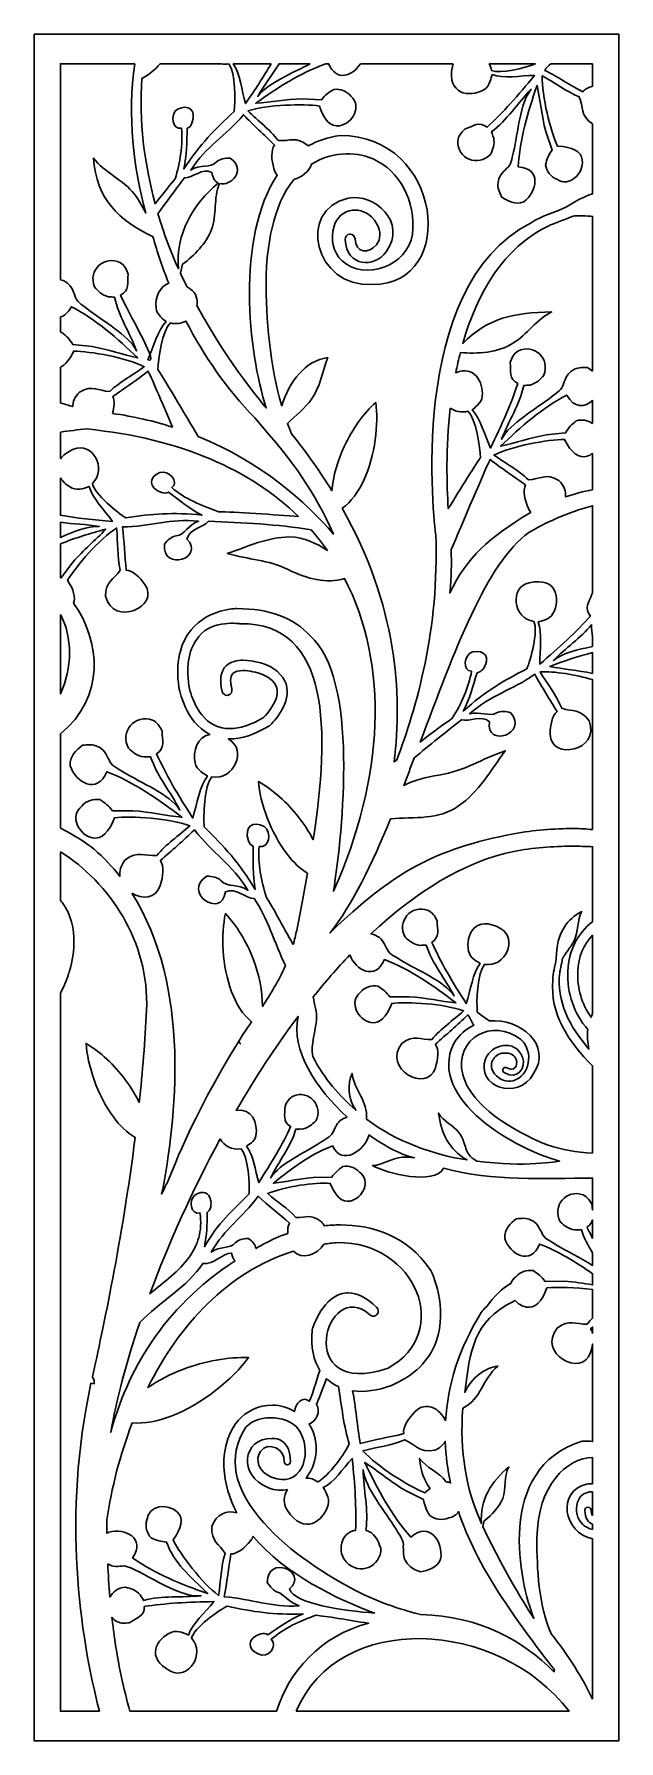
# Model space of a CAD drawing. Header units: centimetres. Extents: x -8.4 to -2.2, y -9 to 9.
import ezdxf

# ---------------------------------------------------------------- set-up
doc = ezdxf.new("R2010")
doc.units = ezdxf.units.CM
doc.header["$MEASUREMENT"] = 0
doc.layers.add('layer 1', color=7, linetype='Continuous')

msp = doc.modelspace()

# ---------------------------------------------------------------- linework, layer by layer
at = {"layer": 'layer 1', "color": 250, "lineweight": 30}
for points, knots in [([(-8.3648, 9.00077), (-8.3648, 9.00077), (-2.20476, 9.00077), (-2.20476, 9.00077), (-2.20476, 9.00077), (-2.20476, 9.00077), (-2.20476, -9.00019), (-2.20476, -9.00019), (-2.20476, -9.00019), (-2.20476, -9.00019), (-8.3648, -9.00019), (-8.3648, -9.00019), (-8.3648, -9.00019), (-8.3648, -9.00019), (-8.3648, 9.00077), (-8.3648, 9.00077)], [0, 0, 0, 0, 0.2, 0.2, 0.2, 0.2, 0.4, 0.4, 0.4, 0.4, 0.6, 0.6, 0.6, 0.6, 1, 1, 1, 1]), ([(-7.30551, 8.68899), (-7.30551, 8.68899), (-8.08759, 8.68899), (-8.08759, 8.68899), (-8.08759, 8.68899), (-8.08759, 8.68899), (-8.08759, 6.41045), (-8.08759, 6.41045), (-8.08759, 6.41045), (-8.06868, 6.40612), (-8.05053, 6.39884), (-8.03441, 6.38659), (-8.03441, 6.38659), (-7.97844, 6.36027), (-7.95831, 6.2994), (-7.93599, 6.24314), (-7.93599, 6.24314), (-7.92379, 6.18144), (-7.86961, 6.15496), (-7.80557, 6.10366), (-7.80557, 6.10366), (-7.64175, 5.97242), (-7.37382, 5.83202), (-7.28491, 5.66024), (-7.28491, 5.66024), (-7.3573, 5.85033), (-7.47567, 6.02508), (-7.51729, 6.22576), (-7.51729, 6.22576), (-7.54884, 6.22453), (-7.55303, 6.23286), (-7.58417, 6.23143), (-7.58417, 6.23143), (-7.65585, 6.25043), (-7.68975, 6.28974), (-7.72947, 6.33502), (-7.72947, 6.33502), (-7.79985, 6.51039), (-7.6265, 6.67423), (-7.45591, 6.58833), (-7.45591, 6.58833), (-7.4165, 6.56487), (-7.39061, 6.5193), (-7.37455, 6.46871), (-7.37455, 6.46871), (-7.38418, 6.37577), (-7.35788, 6.29516), (-7.45484, 6.2487), (-7.45484, 6.2487), (-7.30747, 5.93788), (-7.04746, 5.50808), (-7.16708, 5.56619), (-7.16708, 5.56619), (-7.10753, 5.69864), (-7.06263, 5.88058), (-6.97312, 5.96819), (-6.97312, 5.96819), (-6.99335, 5.98812), (-7.07465, 6.03896), (-7.08118, 6.11286), (-7.08118, 6.11286), (-7.09078, 6.22154), (-7.04294, 6.34106), (-6.94657, 6.37304), (-6.94657, 6.37304), (-7.01129, 6.53459), (-7.06722, 6.69929), (-7.11454, 6.866), (-7.11454, 6.866), (-7.11454, 6.866), (-7.11712, 6.866), (-7.11712, 6.866), (-7.11712, 6.866), (-7.47358, 7.03956), (-7.71216, 7.25702), (-7.74004, 7.69428), (-7.74004, 7.69428), (-7.63006, 7.54185), (-7.426, 7.46764), (-7.30796, 7.31266), (-7.30796, 7.31266), (-7.26033, 7.24909), (-7.22451, 7.18134), (-7.18875, 7.11377), (-7.18875, 7.11377), (-7.32027, 7.59638), (-7.38321, 8.13158), (-7.30551, 8.68899)], [0, 0, 0, 0, 0.04347826, 0.04347826, 0.04347826, 0.04347826, 0.08695652, 0.08695652, 0.08695652, 0.08695652, 0.13043478, 0.13043478, 0.13043478, 0.13043478, 0.17391304, 0.17391304, 0.17391304, 0.17391304, 0.2173913, 0.2173913, 0.2173913, 0.2173913, 0.26086957, 0.26086957, 0.26086957, 0.26086957, 0.30434783, 0.30434783, 0.30434783, 0.30434783, 0.34782609, 0.34782609, 0.34782609, 0.34782609, 0.39130435, 0.39130435, 0.39130435, 0.39130435, 0.43478261, 0.43478261, 0.43478261, 0.43478261, 0.47826087, 0.47826087, 0.47826087, 0.47826087, 0.52173913, 0.52173913, 0.52173913, 0.52173913, 0.56521739, 0.56521739, 0.56521739, 0.56521739, 0.60869565, 0.60869565, 0.60869565, 0.60869565, 0.65217391, 0.65217391, 0.65217391, 0.65217391, 0.69565217, 0.69565217, 0.69565217, 0.69565217, 0.73913043, 0.73913043, 0.73913043, 0.73913043, 0.7826087, 0.7826087, 0.7826087, 0.7826087, 0.82608696, 0.82608696, 0.82608696, 0.82608696, 0.86956522, 0.86956522, 0.86956522, 0.86956522, 0.91304348, 0.91304348, 0.91304348, 0.91304348, 1, 1, 1, 1]), ([(-6.38988, 8.68899), (-6.38988, 8.68899), (-7.03791, 8.68899), (-7.03791, 8.68899), (-7.03791, 8.68899), (-7.08774, 8.62999), (-7.14817, 8.57663), (-7.22898, 8.53309), (-7.22898, 8.53309), (-7.26391, 8.09238), (-7.20284, 7.63058), (-7.08997, 7.21118), (-7.08997, 7.21118), (-7.00159, 7.3247), (-6.92183, 7.42559), (-6.87983, 7.4761), (-6.87983, 7.4761), (-6.82575, 7.6439), (-6.79846, 7.83598), (-6.8117, 8.00832), (-6.8117, 8.00832), (-6.91134, 7.98442), (-6.93639, 8.15552), (-6.85589, 8.20783), (-6.85589, 8.20783), (-6.74062, 8.26609), (-6.65101, 8.20504), (-6.70207, 8.0615), (-6.70207, 8.0615), (-6.71652, 8.03341), (-6.7242, 8.01864), (-6.75187, 8.00854), (-6.75187, 8.00854), (-6.75736, 7.86525), (-6.75607, 7.71928), (-6.78753, 7.5786), (-6.78753, 7.5786), (-6.61781, 7.8409), (-6.46064, 7.99748), (-6.25792, 8.18381), (-6.25792, 8.18381), (-6.24248, 8.2824), (-6.24302, 8.59805), (-6.31456, 8.68589), (-6.31456, 8.68589), (-6.34125, 8.68229), (-6.36646, 8.68368), (-6.38988, 8.68899)], [0, 0, 0, 0, 0.07692308, 0.07692308, 0.07692308, 0.07692308, 0.15384615, 0.15384615, 0.15384615, 0.15384615, 0.23076923, 0.23076923, 0.23076923, 0.23076923, 0.30769231, 0.30769231, 0.30769231, 0.30769231, 0.38461538, 0.38461538, 0.38461538, 0.38461538, 0.46153846, 0.46153846, 0.46153846, 0.46153846, 0.53846154, 0.53846154, 0.53846154, 0.53846154, 0.61538462, 0.61538462, 0.61538462, 0.61538462, 0.69230769, 0.69230769, 0.69230769, 0.69230769, 0.76923077, 0.76923077, 0.76923077, 0.76923077, 0.84615385, 0.84615385, 0.84615385, 0.84615385, 1, 1, 1, 1]), ([(-5.86755, 8.68899), (-5.86755, 8.68899), (-6.26814, 8.68899), (-6.26814, 8.68899), (-6.26814, 8.68899), (-6.19483, 8.58909), (-6.17748, 8.40581), (-6.13885, 8.26815), (-6.13885, 8.26815), (-6.03891, 8.41156), (-5.94678, 8.55277), (-5.86755, 8.68899)], [0, 0, 0, 0, 0.25, 0.25, 0.25, 0.25, 0.5, 0.5, 0.5, 0.5, 1, 1, 1, 1]), ([(-3.95073, 8.68899), (-3.95073, 8.68899), (-4.92628, 8.68899), (-4.92628, 8.68899), (-4.92628, 8.68899), (-5.0068, 8.55994), (-5.18439, 8.49349), (-5.26211, 8.68899), (-5.26211, 8.68899), (-5.26211, 8.68899), (-5.29253, 8.68899), (-5.29253, 8.68899), (-5.29253, 8.68899), (-5.55733, 8.5937), (-5.80044, 8.43492), (-6.03099, 8.27167), (-6.03099, 8.27167), (-5.86622, 8.28225), (-5.71866, 8.31415), (-5.54069, 8.31868), (-5.54069, 8.31868), (-5.54069, 8.31868), (-5.33732, 8.30957), (-5.33732, 8.30957), (-5.33732, 8.30957), (-5.3022, 8.35517), (-5.25926, 8.38919), (-5.20723, 8.41803), (-5.20723, 8.41803), (-5.14227, 8.42701), (-5.07055, 8.40167), (-5.02926, 8.34735), (-5.02926, 8.34735), (-4.90679, 8.24359), (-5.00738, 8.05705), (-5.14856, 8.03411), (-5.14856, 8.03411), (-5.23874, 8.01955), (-5.31192, 8.09496), (-5.35865, 8.24237), (-5.35865, 8.24237), (-5.53062, 8.2673), (-5.91032, 8.25752), (-6.11295, 8.19044), (-6.11295, 8.19044), (-6.00573, 8.08435), (-5.88297, 7.99771), (-5.79364, 7.87971), (-5.79364, 7.87971), (-5.67262, 7.86707), (-5.60629, 7.92943), (-5.48104, 7.82571), (-5.48104, 7.82571), (-5.48007, 7.82439), (-5.47921, 7.82308), (-5.47826, 7.82176), (-5.47826, 7.82176), (-5.38034, 7.87665), (-5.2685, 7.91428), (-5.14125, 7.93091), (-5.14125, 7.93091), (-4.06611, 7.94063), (-3.88755, 6.35603), (-4.80203, 6.36062), (-4.80203, 6.36062), (-5.40855, 6.32422), (-5.60498, 7.14913), (-5.05719, 7.26987), (-5.05719, 7.26987), (-4.78271, 7.33035), (-4.43096, 7.01739), (-4.65536, 6.70514), (-4.65536, 6.70514), (-4.77707, 6.5358), (-5.07279, 6.53776), (-5.08816, 6.83554), (-5.08816, 6.83554), (-5.08958, 6.866), (-5.06699, 6.89118), (-5.03923, 6.89247), (-5.03923, 6.89247), (-5.0384, 6.89259), (-5.03752, 6.89259), (-5.03681, 6.89259), (-5.03681, 6.89259), (-5.00747, 6.89259), (-4.98476, 6.86917), (-4.98347, 6.84083), (-4.98347, 6.84083), (-4.97933, 6.69216), (-4.84056, 6.67621), (-4.75828, 6.77985), (-4.75828, 6.77985), (-4.71053, 6.83954), (-4.71053, 6.91905), (-4.75683, 7.00244), (-4.75683, 7.00244), (-4.81492, 7.10788), (-4.90784, 7.14453), (-4.98372, 7.14453), (-4.98372, 7.14453), (-4.99265, 7.14453), (-5.00158, 7.14399), (-5.01006, 7.14294), (-5.01006, 7.14294), (-5.1041, 7.13247), (-5.17701, 7.07006), (-5.2049, 6.97603), (-5.2049, 6.97603), (-5.24718, 6.83423), (-5.21671, 6.70309), (-5.12134, 6.60888), (-5.12134, 6.60888), (-4.88325, 6.39656), (-4.43492, 6.54991), (-4.37816, 6.88858), (-4.37816, 6.88858), (-4.3436, 7.24651), (-4.51907, 7.5631), (-4.79377, 7.68415), (-4.79377, 7.68415), (-5.00379, 7.77669), (-5.2486, 7.74833), (-5.44195, 7.63107), (-5.44195, 7.63107), (-5.46892, 7.55046), (-5.54742, 7.48913), (-5.62846, 7.46931), (-5.62846, 7.46931), (-5.85084, 7.19723), (-5.91919, 6.73105), (-5.92199, 6.41355), (-5.92199, 6.41355), (-5.92408, 5.99737), (-5.8809, 5.5097), (-5.75699, 5.08122), (-5.75699, 5.08122), (-5.67945, 5.33032), (-5.50882, 5.56101), (-5.27196, 5.58847), (-5.27196, 5.58847), (-5.33032, 5.44079), (-5.35094, 5.278), (-5.44218, 5.15103), (-5.44218, 5.15103), (-5.51057, 5.05679), (-5.60918, 4.97577), (-5.69639, 4.89487), (-5.69639, 4.89487), (-5.68296, 4.85797), (-5.66885, 4.8217), (-5.65398, 4.7862), (-5.65398, 4.7862), (-5.49053, 4.58244), (-5.34934, 4.38164), (-5.22765, 4.18439), (-5.22765, 4.18439), (-5.21453, 4.34215), (-5.16729, 4.50323), (-5.09831, 4.65186), (-5.09831, 4.65186), (-5.01278, 4.83618), (-4.89381, 5.00124), (-4.7654, 5.11734), (-4.7654, 5.11734), (-4.73478, 4.89654), (-4.77052, 4.55746), (-4.89202, 4.29562), (-4.89202, 4.29562), (-4.94849, 4.17395), (-5.02342, 4.06888), (-5.11884, 3.99991), (-5.11884, 3.99991), (-4.5416, 2.9738), (-4.48426, 2.05174), (-4.57102, 1.32543), (-4.57102, 1.32543), (-4.57102, 1.32543), (-4.54546, 1.34518), (-4.54546, 1.34518), (-4.54546, 1.34518), (-4.33712, 1.88632), (-4.09383, 2.73991), (-4.13402, 3.71858), (-4.13402, 3.71858), (-4.14596, 3.82597), (-4.45959, 6.33503), (-3.12906, 7.01088), (-3.12906, 7.01088), (-3.01232, 7.09039), (-2.90266, 7.11064), (-2.75445, 7.17763), (-2.75445, 7.17763), (-2.66237, 7.23959), (-2.57219, 7.28599), (-2.48197, 7.31808), (-2.48197, 7.31808), (-2.48197, 7.31808), (-2.48197, 8.05371), (-2.48197, 8.05371), (-2.48197, 8.05371), (-2.61653, 8.14552), (-2.57505, 8.22705), (-2.62113, 8.3403), (-2.62113, 8.3403), (-2.76024, 8.39357), (-2.8784, 8.48797), (-3.01101, 8.56188), (-3.01101, 8.56188), (-3.01906, 8.34719), (-2.92209, 7.9774), (-2.84978, 7.81814), (-2.84978, 7.81814), (-2.69419, 7.81428), (-2.60078, 7.76467), (-2.58958, 7.67341), (-2.58958, 7.67341), (-2.57218, 7.5305), (-2.72432, 7.38098), (-2.85895, 7.47027), (-2.85895, 7.47027), (-2.92304, 7.49497), (-2.96764, 7.5572), (-2.97717, 7.62251), (-2.97717, 7.62251), (-2.96386, 7.6809), (-2.94301, 7.73194), (-2.90879, 7.77868), (-2.90879, 7.77868), (-2.90879, 7.77868), (-2.97458, 7.97273), (-2.97458, 7.97273), (-2.97458, 7.97273), (-3.02009, 8.14603), (-3.03061, 8.29763), (-3.06657, 8.45988), (-3.06657, 8.45988), (-3.16289, 8.18222), (-3.25085, 7.8929), (-3.26459, 7.60049), (-3.26459, 7.60049), (-3.01369, 7.5833), (-3.06428, 7.33565), (-3.2064, 7.23341), (-3.2064, 7.23341), (-3.29446, 7.19553), (-3.3761, 7.23947), (-3.44113, 7.28445), (-3.44113, 7.28445), (-3.4602, 7.32829), (-3.48823, 7.38049), (-3.47624, 7.43432), (-3.47624, 7.43432), (-3.47573, 7.49618), (-3.42884, 7.53991), (-3.38706, 7.5837), (-3.38706, 7.5837), (-3.3361, 7.62056), (-3.3347, 7.68086), (-3.31484, 7.76047), (-3.31484, 7.76047), (-3.26407, 7.96414), (-3.24849, 8.26622), (-3.12958, 8.41879), (-3.12958, 8.41879), (-3.27204, 8.27358), (-3.38133, 8.09301), (-3.54625, 7.97134), (-3.54625, 7.97134), (-3.53194, 7.94318), (-3.53776, 7.93591), (-3.52345, 7.90822), (-3.52345, 7.90822), (-3.51075, 7.83516), (-3.5323, 7.78792), (-3.55684, 7.73291), (-3.55684, 7.73291), (-3.68675, 7.59568), (-3.90803, 7.68471), (-3.90129, 7.87557), (-3.90129, 7.87557), (-3.89644, 7.92119), (-3.86586, 7.96375), (-3.82661, 7.99948), (-3.82661, 7.99948), (-3.73816, 8.02959), (-3.67592, 8.08716), (-3.59319, 8.0185), (-3.59319, 8.0185), (-3.42943, 8.16861), (-3.26133, 8.35745), (-3.0934, 8.56514), (-3.0934, 8.56514), (-3.23861, 8.5639), (-3.42266, 8.52865), (-3.53967, 8.57335), (-3.53967, 8.57335), (-3.54931, 8.54664), (-3.56153, 8.45154), (-3.62593, 8.41472), (-3.62593, 8.41472), (-3.77835, 8.3276), (-4.01845, 8.36379), (-3.95828, 8.66115), (-3.95828, 8.66115), (-3.95639, 8.67095), (-3.95385, 8.68023), (-3.95073, 8.68899)], [0, 0, 0, 0, 0.01282051, 0.01282051, 0.01282051, 0.01282051, 0.02564103, 0.02564103, 0.02564103, 0.02564103, 0.03846154, 0.03846154, 0.03846154, 0.03846154, 0.05128205, 0.05128205, 0.05128205, 0.05128205, 0.06410256, 0.06410256, 0.06410256, 0.06410256, 0.07692308, 0.07692308, 0.07692308, 0.07692308, 0.08974359, 0.08974359, 0.08974359, 0.08974359, 0.1025641, 0.1025641, 0.1025641, 0.1025641, 0.11538462, 0.11538462, 0.11538462, 0.11538462, 0.12820513, 0.12820513, 0.12820513, 0.12820513, 0.14102564, 0.14102564, 0.14102564, 0.14102564, 0.15384615, 0.15384615, 0.15384615, 0.15384615, 0.16666667, 0.16666667, 0.16666667, 0.16666667, 0.17948718, 0.17948718, 0.17948718, 0.17948718, 0.19230769, 0.19230769, 0.19230769, 0.19230769, 0.20512821, 0.20512821, 0.20512821, 0.20512821, 0.21794872, 0.21794872, 0.21794872, 0.21794872, 0.23076923, 0.23076923, 0.23076923, 0.23076923, 0.24358974, 0.24358974, 0.24358974, 0.24358974, 0.25641026, 0.25641026, 0.25641026, 0.25641026, 0.26923077, 0.26923077, 0.26923077, 0.26923077, 0.28205128, 0.28205128, 0.28205128, 0.28205128, 0.29487179, 0.29487179, 0.29487179, 0.29487179, 0.30769231, 0.30769231, 0.30769231, 0.30769231, 0.32051282, 0.32051282, 0.32051282, 0.32051282, 0.33333333, 0.33333333, 0.33333333, 0.33333333, 0.34615385, 0.34615385, 0.34615385, 0.34615385, 0.35897436, 0.35897436, 0.35897436, 0.35897436, 0.37179487, 0.37179487, 0.37179487, 0.37179487, 0.38461538, 0.38461538, 0.38461538, 0.38461538, 0.3974359, 0.3974359, 0.3974359, 0.3974359, 0.41025641, 0.41025641, 0.41025641, 0.41025641, 0.42307692, 0.42307692, 0.42307692, 0.42307692, 0.43589744, 0.43589744, 0.43589744, 0.43589744, 0.44871795, 0.44871795, 0.44871795, 0.44871795, 0.46153846, 0.46153846, 0.46153846, 0.46153846, 0.47435897, 0.47435897, 0.47435897, 0.47435897, 0.48717949, 0.48717949, 0.48717949, 0.48717949, 0.5, 0.5, 0.5, 0.5, 0.51282051, 0.51282051, 0.51282051, 0.51282051, 0.52564103, 0.52564103, 0.52564103, 0.52564103, 0.53846154, 0.53846154, 0.53846154, 0.53846154, 0.55128205, 0.55128205, 0.55128205, 0.55128205, 0.56410256, 0.56410256, 0.56410256, 0.56410256, 0.57692308, 0.57692308, 0.57692308, 0.57692308, 0.58974359, 0.58974359, 0.58974359, 0.58974359, 0.6025641, 0.6025641, 0.6025641, 0.6025641, 0.61538462, 0.61538462, 0.61538462, 0.61538462, 0.62820513, 0.62820513, 0.62820513, 0.62820513, 0.64102564, 0.64102564, 0.64102564, 0.64102564, 0.65384615, 0.65384615, 0.65384615, 0.65384615, 0.66666667, 0.66666667, 0.66666667, 0.66666667, 0.67948718, 0.67948718, 0.67948718, 0.67948718, 0.69230769, 0.69230769, 0.69230769, 0.69230769, 0.70512821, 0.70512821, 0.70512821, 0.70512821, 0.71794872, 0.71794872, 0.71794872, 0.71794872, 0.73076923, 0.73076923, 0.73076923, 0.73076923, 0.74358974, 0.74358974, 0.74358974, 0.74358974, 0.75641026, 0.75641026, 0.75641026, 0.75641026, 0.76923077, 0.76923077, 0.76923077, 0.76923077, 0.78205128, 0.78205128, 0.78205128, 0.78205128, 0.79487179, 0.79487179, 0.79487179, 0.79487179, 0.80769231, 0.80769231, 0.80769231, 0.80769231, 0.82051282, 0.82051282, 0.82051282, 0.82051282, 0.83333333, 0.83333333, 0.83333333, 0.83333333, 0.84615385, 0.84615385, 0.84615385, 0.84615385, 0.85897436, 0.85897436, 0.85897436, 0.85897436, 0.87179487, 0.87179487, 0.87179487, 0.87179487, 0.88461538, 0.88461538, 0.88461538, 0.88461538, 0.8974359, 0.8974359, 0.8974359, 0.8974359, 0.91025641, 0.91025641, 0.91025641, 0.91025641, 0.92307692, 0.92307692, 0.92307692, 0.92307692, 0.93589744, 0.93589744, 0.93589744, 0.93589744, 0.94871795, 0.94871795, 0.94871795, 0.94871795, 0.96153846, 0.96153846, 0.96153846, 0.96153846, 0.97435897, 0.97435897, 0.97435897, 0.97435897, 1, 1, 1, 1]), ([(-5.45539, 8.68899), (-5.45539, 8.68899), (-5.78436, 8.68899), (-5.78436, 8.68899), (-5.78436, 8.68899), (-5.85529, 8.57161), (-5.94208, 8.4624), (-6.00921, 8.34318), (-6.00921, 8.34318), (-5.90124, 8.49235), (-5.636, 8.58898), (-5.45539, 8.68899)], [0, 0, 0, 0, 0.25, 0.25, 0.25, 0.25, 0.5, 0.5, 0.5, 0.5, 1, 1, 1, 1]), ([(-3.08101, 8.68899), (-3.08101, 8.68899), (-3.5701, 8.68899), (-3.5701, 8.68899), (-3.5701, 8.68899), (-3.55866, 8.66805), (-3.55043, 8.64436), (-3.54647, 8.61792), (-3.54647, 8.61792), (-3.45267, 8.57812), (-3.19886, 8.64414), (-3.08101, 8.68899)], [0, 0, 0, 0, 0.25, 0.25, 0.25, 0.25, 0.5, 0.5, 0.5, 0.5, 1, 1, 1, 1]), ([(-2.48197, 8.68899), (-2.48197, 8.68899), (-2.92289, 8.68899), (-2.92289, 8.68899), (-2.92289, 8.68899), (-2.94607, 8.6662), (-2.96928, 8.64284), (-2.98551, 8.61866), (-2.98551, 8.61866), (-2.84667, 8.54641), (-2.71902, 8.46723), (-2.58524, 8.39112), (-2.58524, 8.39112), (-2.56376, 8.41902), (-2.52613, 8.43839), (-2.48197, 8.45071), (-2.48197, 8.45071), (-2.48197, 8.45071), (-2.48197, 8.68899), (-2.48197, 8.68899)], [0, 0, 0, 0, 0.16666667, 0.16666667, 0.16666667, 0.16666667, 0.33333333, 0.33333333, 0.33333333, 0.33333333, 0.5, 0.5, 0.5, 0.5, 0.66666667, 0.66666667, 0.66666667, 0.66666667, 1, 1, 1, 1]), ([(-6.4115, 7.42476), (-6.48056, 7.27586), (-6.43504, 7.09143), (-6.4957, 6.94059), (-6.4957, 6.94059), (-6.55522, 6.78946), (-6.67459, 6.67024), (-6.8004, 6.57345), (-6.8004, 6.57345), (-6.8004, 6.57345), (-6.82298, 6.47799), (-6.82298, 6.47799), (-6.82298, 6.47799), (-6.80011, 6.42949), (-6.77688, 6.38193), (-6.75343, 6.33528), (-6.75343, 6.33528), (-6.74202, 6.32832), (-6.73036, 6.32052), (-6.71841, 6.31179), (-6.71841, 6.31179), (-6.65627, 6.26736), (-6.63777, 6.20112), (-6.6496, 6.13722), (-6.6496, 6.13722), (-6.29855, 5.49419), (-5.93357, 5.07512), (-5.92444, 5.06363), (-5.92444, 5.06363), (-5.92444, 5.06363), (-5.91915, 5.05834), (-5.91915, 5.05834), (-5.91915, 5.05834), (-6.11235, 5.64239), (-6.23634, 6.86401), (-5.80334, 7.51337), (-5.80334, 7.51337), (-5.81914, 7.53142), (-5.8318, 7.55453), (-5.83993, 7.58347), (-5.83993, 7.58347), (-5.86489, 7.67243), (-5.8724, 7.77658), (-5.8322, 7.83141), (-5.8322, 7.83141), (-5.94185, 7.938), (-6.05272, 8.0379), (-6.16007, 8.15039), (-6.16007, 8.15039), (-6.35211, 7.92161), (-6.55009, 7.82098), (-6.71468, 7.56729), (-6.71468, 7.56729), (-6.61653, 7.63065), (-6.50685, 7.58583), (-6.44451, 7.65303), (-6.44451, 7.65303), (-6.41011, 7.68558), (-6.35402, 7.69393), (-6.29923, 7.69284), (-6.29923, 7.69284), (-6.1194, 7.56669), (-6.29634, 7.3922), (-6.4115, 7.42476)], [0, 0, 0, 0, 0.05882353, 0.05882353, 0.05882353, 0.05882353, 0.11764706, 0.11764706, 0.11764706, 0.11764706, 0.17647059, 0.17647059, 0.17647059, 0.17647059, 0.23529412, 0.23529412, 0.23529412, 0.23529412, 0.29411765, 0.29411765, 0.29411765, 0.29411765, 0.35294118, 0.35294118, 0.35294118, 0.35294118, 0.41176471, 0.41176471, 0.41176471, 0.41176471, 0.47058824, 0.47058824, 0.47058824, 0.47058824, 0.52941176, 0.52941176, 0.52941176, 0.52941176, 0.58823529, 0.58823529, 0.58823529, 0.58823529, 0.64705882, 0.64705882, 0.64705882, 0.64705882, 0.70588235, 0.70588235, 0.70588235, 0.70588235, 0.76470588, 0.76470588, 0.76470588, 0.76470588, 0.82352941, 0.82352941, 0.82352941, 0.82352941, 0.88235294, 0.88235294, 0.88235294, 0.88235294, 1, 1, 1, 1]), ([(-7.06042, 7.10632), (-6.99917, 6.89832), (-6.92567, 6.70248), (-6.84556, 6.52704), (-6.84556, 6.52704), (-6.87352, 6.89705), (-6.69412, 7.20561), (-6.42643, 7.43033), (-6.42643, 7.43033), (-6.45914, 7.44579), (-6.48463, 7.48091), (-6.49147, 7.54276), (-6.49147, 7.54276), (-6.59477, 7.59531), (-6.69308, 7.48158), (-6.78168, 7.48691), (-6.78168, 7.48691), (-6.8746, 7.36166), (-6.96887, 7.235), (-7.06042, 7.10632)], [0, 0, 0, 0, 0.16666667, 0.16666667, 0.16666667, 0.16666667, 0.33333333, 0.33333333, 0.33333333, 0.33333333, 0.5, 0.5, 0.5, 0.5, 0.66666667, 0.66666667, 0.66666667, 0.66666667, 1, 1, 1, 1]), ([(-2.48197, 5.44745), (-2.48197, 5.44745), (-2.48197, 7.0787), (-2.48197, 7.0787), (-2.48197, 7.0787), (-2.48197, 7.0787), (-2.50008, 7.07941), (-2.50008, 7.07941), (-2.50008, 7.07941), (-2.54061, 7.08201), (-2.5806, 7.08401), (-2.62088, 7.08401), (-2.62088, 7.08401), (-2.64228, 7.08401), (-2.66387, 7.08343), (-2.68557, 7.08201), (-2.68557, 7.08201), (-2.78767, 7.03956), (-2.91352, 6.99456), (-2.93606, 6.98392), (-2.93606, 6.98392), (-3.42771, 6.7468), (-3.69935, 6.26307), (-3.84919, 5.7382), (-3.84919, 5.7382), (-3.58273, 6.00854), (-3.31109, 6.06418), (-2.91092, 6.07094), (-2.91092, 6.07094), (-3.07784, 5.99402), (-3.16529, 5.83094), (-3.32173, 5.74095), (-3.32173, 5.74095), (-3.47174, 5.64086), (-3.70014, 5.62629), (-3.87369, 5.6429), (-3.87369, 5.6429), (-3.89215, 5.57184), (-3.90835, 5.50038), (-3.92257, 5.42899), (-3.92257, 5.42899), (-3.73121, 5.51073), (-3.62977, 5.33519), (-3.64335, 5.18136), (-3.64335, 5.18136), (-3.64989, 5.10747), (-3.73119, 5.05662), (-3.75142, 5.03669), (-3.75142, 5.03669), (-3.66192, 4.94908), (-3.61702, 4.76715), (-3.55746, 4.6347), (-3.55746, 4.6347), (-3.43897, 4.87407), (-3.33765, 5.10569), (-3.26971, 5.3172), (-3.26971, 5.3172), (-3.36666, 5.36366), (-3.34036, 5.44426), (-3.34998, 5.53721), (-3.34998, 5.53721), (-3.33393, 5.5878), (-3.30805, 5.63337), (-3.26864, 5.65684), (-3.26864, 5.65684), (-3.09805, 5.74272), (-2.9247, 5.57889), (-2.99506, 5.40353), (-2.99506, 5.40353), (-3.03478, 5.35825), (-3.0687, 5.31892), (-3.14038, 5.29993), (-3.14038, 5.29993), (-3.17151, 5.30136), (-3.1757, 5.29303), (-3.20725, 5.29427), (-3.20725, 5.29427), (-3.24886, 5.09358), (-3.36723, 4.91884), (-3.43962, 4.72874), (-3.43962, 4.72874), (-3.35072, 4.90051), (-3.08279, 5.04093), (-2.91897, 5.17217), (-2.91897, 5.17217), (-2.85494, 5.22347), (-2.80075, 5.24994), (-2.78856, 5.31164), (-2.78856, 5.31164), (-2.76623, 5.36789), (-2.7461, 5.42877), (-2.69012, 5.45509), (-2.69012, 5.45509), (-2.64623, 5.48847), (-2.58709, 5.48482), (-2.5393, 5.48582), (-2.5393, 5.48582), (-2.52008, 5.47445), (-2.5004, 5.46185), (-2.48197, 5.44745)], [0, 0, 0, 0, 0.03846154, 0.03846154, 0.03846154, 0.03846154, 0.07692308, 0.07692308, 0.07692308, 0.07692308, 0.11538462, 0.11538462, 0.11538462, 0.11538462, 0.15384615, 0.15384615, 0.15384615, 0.15384615, 0.19230769, 0.19230769, 0.19230769, 0.19230769, 0.23076923, 0.23076923, 0.23076923, 0.23076923, 0.26923077, 0.26923077, 0.26923077, 0.26923077, 0.30769231, 0.30769231, 0.30769231, 0.30769231, 0.34615385, 0.34615385, 0.34615385, 0.34615385, 0.38461538, 0.38461538, 0.38461538, 0.38461538, 0.42307692, 0.42307692, 0.42307692, 0.42307692, 0.46153846, 0.46153846, 0.46153846, 0.46153846, 0.5, 0.5, 0.5, 0.5, 0.53846154, 0.53846154, 0.53846154, 0.53846154, 0.57692308, 0.57692308, 0.57692308, 0.57692308, 0.61538462, 0.61538462, 0.61538462, 0.61538462, 0.65384615, 0.65384615, 0.65384615, 0.65384615, 0.69230769, 0.69230769, 0.69230769, 0.69230769, 0.73076923, 0.73076923, 0.73076923, 0.73076923, 0.76923077, 0.76923077, 0.76923077, 0.76923077, 0.80769231, 0.80769231, 0.80769231, 0.80769231, 0.84615385, 0.84615385, 0.84615385, 0.84615385, 0.88461538, 0.88461538, 0.88461538, 0.88461538, 0.92307692, 0.92307692, 0.92307692, 0.92307692, 1, 1, 1, 1]), ([(-8.08759, 6.01875), (-8.08759, 6.01875), (-8.08759, 5.85843), (-8.08759, 5.85843), (-8.08759, 5.85843), (-8.08233, 5.85735), (-8.07714, 5.85605), (-8.07202, 5.85454), (-8.07202, 5.85454), (-8.02454, 5.81804), (-7.98688, 5.77777), (-7.95872, 5.72715), (-7.95872, 5.72715), (-7.95872, 5.72715), (-7.75494, 5.70584), (-7.75494, 5.70584), (-7.75494, 5.70584), (-7.57846, 5.67475), (-7.43635, 5.62095), (-7.27392, 5.58581), (-7.27392, 5.58581), (-7.48591, 5.78937), (-7.71199, 5.99019), (-7.97191, 6.12487), (-7.97191, 6.12487), (-8.00576, 6.06282), (-8.04619, 6.03003), (-8.08759, 6.01875)], [0, 0, 0, 0, 0.125, 0.125, 0.125, 0.125, 0.25, 0.25, 0.25, 0.25, 0.375, 0.375, 0.375, 0.375, 0.5, 0.5, 0.5, 0.5, 0.625, 0.625, 0.625, 0.625, 0.75, 0.75, 0.75, 0.75, 1, 1, 1, 1]), ([(-6.63779, 4.7584), (-5.96661, 4.48528), (-5.50198, 4.06515), (-5.21153, 3.72793), (-5.21153, 3.72793), (-5.4222, 4.18635), (-5.59976, 4.45283), (-6.04107, 4.95365), (-6.04107, 4.95365), (-6.33582, 5.25994), (-6.5762, 5.60576), (-6.76553, 5.97513), (-6.76553, 5.97513), (-6.81216, 5.94842), (-6.86903, 5.9381), (-6.92979, 5.95576), (-6.92979, 5.95576), (-7.01412, 5.87902), (-7.06179, 5.56491), (-7.06115, 5.46445), (-7.06115, 5.46445), (-7.03472, 5.43173), (-6.76327, 4.96975), (-6.63779, 4.7584)], [0, 0, 0, 0, 0.14285714, 0.14285714, 0.14285714, 0.14285714, 0.28571429, 0.28571429, 0.28571429, 0.28571429, 0.42857143, 0.42857143, 0.42857143, 0.42857143, 0.57142857, 0.57142857, 0.57142857, 0.57142857, 0.71428571, 0.71428571, 0.71428571, 0.71428571, 1, 1, 1, 1]), ([(-8.08759, 5.48949), (-8.08759, 5.48949), (-8.08759, 5.11203), (-8.08759, 5.11203), (-8.08759, 5.11203), (-8.03963, 5.0967), (-7.99645, 5.08348), (-7.95885, 5.07229), (-7.95885, 5.07229), (-7.9581, 5.12229), (-7.93738, 5.17473), (-7.88794, 5.22405), (-7.88794, 5.22405), (-7.74778, 5.30858), (-7.69107, 5.23659), (-7.56872, 5.23111), (-7.56872, 5.23111), (-7.46218, 5.33522), (-7.32703, 5.40313), (-7.20447, 5.49272), (-7.20447, 5.49272), (-7.39615, 5.58975), (-7.77263, 5.65619), (-7.94753, 5.65706), (-7.94753, 5.65706), (-7.98934, 5.57181), (-8.03693, 5.51472), (-8.08759, 5.48949)], [0, 0, 0, 0, 0.125, 0.125, 0.125, 0.125, 0.25, 0.25, 0.25, 0.25, 0.375, 0.375, 0.375, 0.375, 0.5, 0.5, 0.5, 0.5, 0.625, 0.625, 0.625, 0.625, 0.75, 0.75, 0.75, 0.75, 1, 1, 1, 1]), ([(-7.54023, 5.0002), (-7.31359, 4.968), (-7.10285, 4.91853), (-6.90748, 4.85615), (-6.90748, 4.85615), (-7.02022, 5.12075), (-7.1457, 5.41663), (-7.16355, 5.44581), (-7.16355, 5.44581), (-7.2872, 5.34988), (-7.41248, 5.26701), (-7.53754, 5.17726), (-7.53754, 5.17726), (-7.51425, 5.13292), (-7.52033, 5.06611), (-7.54023, 5.0002)], [0, 0, 0, 0, 0.2, 0.2, 0.2, 0.2, 0.4, 0.4, 0.4, 0.4, 0.6, 0.6, 0.6, 0.6, 1, 1, 1, 1]), ([(-3.98012, 5.05737), (-4.02854, 4.63291), (-4.018, 4.24307), (-4.00182, 3.99758), (-4.00182, 3.99758), (-3.88606, 4.18394), (-3.68791, 4.50261), (-3.66338, 4.53295), (-3.66338, 4.53295), (-3.66275, 4.63341), (-3.71043, 4.94751), (-3.79475, 5.02425), (-3.79475, 5.02425), (-3.86504, 5.00384), (-3.93008, 5.02085), (-3.98012, 5.05737)], [0, 0, 0, 0, 0.2, 0.2, 0.2, 0.2, 0.4, 0.4, 0.4, 0.4, 0.6, 0.6, 0.6, 0.6, 1, 1, 1, 1]), ([(-2.48197, 4.89388), (-2.48197, 4.89388), (-2.48197, 5.13643), (-2.48197, 5.13643), (-2.48197, 5.13643), (-2.56105, 5.06281), (-2.67442, 5.05001), (-2.75264, 5.19337), (-2.75264, 5.19337), (-3.01254, 5.05868), (-3.23863, 4.85787), (-3.45062, 4.65432), (-3.45062, 4.65432), (-3.28819, 4.68946), (-3.14608, 4.74324), (-2.9696, 4.77433), (-2.9696, 4.77433), (-2.9696, 4.77433), (-2.76581, 4.79565), (-2.76581, 4.79565), (-2.76581, 4.79565), (-2.73767, 4.84628), (-2.7, 4.88654), (-2.65253, 4.92304), (-2.65253, 4.92304), (-2.59618, 4.93962), (-2.53045, 4.92997), (-2.48197, 4.89388)], [0, 0, 0, 0, 0.125, 0.125, 0.125, 0.125, 0.25, 0.25, 0.25, 0.25, 0.375, 0.375, 0.375, 0.375, 0.5, 0.5, 0.5, 0.5, 0.625, 0.625, 0.625, 0.625, 0.75, 0.75, 0.75, 0.75, 1, 1, 1, 1]), ([(-8.08759, 4.80445), (-8.08759, 4.80445), (-8.08759, 4.52259), (-8.08759, 4.52259), (-8.08759, 4.52259), (-8.0607, 4.55948), (-8.01604, 4.59402), (-7.94878, 4.62275), (-7.94878, 4.62275), (-7.75441, 4.70813), (-7.58757, 4.41525), (-7.75197, 4.26152), (-7.75197, 4.26152), (-7.72922, 4.15055), (-7.48514, 3.95041), (-7.39902, 3.89997), (-7.39902, 3.89997), (-7.12647, 3.93904), (-6.90577, 3.96167), (-6.59527, 3.92712), (-6.59527, 3.92712), (-6.72411, 3.99178), (-6.83633, 4.08514), (-6.95076, 4.17155), (-6.95076, 4.17155), (-6.97607, 4.15652), (-6.99238, 4.15992), (-7.02328, 4.1665), (-7.02328, 4.1665), (-7.16673, 4.2178), (-7.15731, 4.32581), (-7.03925, 4.37821), (-7.03925, 4.37821), (-6.94782, 4.40745), (-6.83117, 4.27978), (-6.91273, 4.21775), (-6.91273, 4.21775), (-6.78765, 4.09845), (-6.58663, 4.02722), (-6.42248, 3.96291), (-6.42248, 3.96291), (-6.27066, 3.96426), (-5.80919, 3.92981), (-5.5807, 3.91339), (-5.5807, 3.91339), (-6.0815, 4.40338), (-6.82021, 4.73765), (-7.8115, 4.83615), (-7.8115, 4.83615), (-7.90537, 4.8276), (-7.99745, 4.81709), (-8.08759, 4.80445)], [0, 0, 0, 0, 0.07142857, 0.07142857, 0.07142857, 0.07142857, 0.14285714, 0.14285714, 0.14285714, 0.14285714, 0.21428571, 0.21428571, 0.21428571, 0.21428571, 0.28571429, 0.28571429, 0.28571429, 0.28571429, 0.35714286, 0.35714286, 0.35714286, 0.35714286, 0.42857143, 0.42857143, 0.42857143, 0.42857143, 0.5, 0.5, 0.5, 0.5, 0.57142857, 0.57142857, 0.57142857, 0.57142857, 0.64285714, 0.64285714, 0.64285714, 0.64285714, 0.71428571, 0.71428571, 0.71428571, 0.71428571, 0.78571429, 0.78571429, 0.78571429, 0.78571429, 0.85714286, 0.85714286, 0.85714286, 0.85714286, 1, 1, 1, 1]), ([(-2.48197, 4.19595), (-2.48197, 4.19595), (-2.48197, 4.57763), (-2.48197, 4.57763), (-2.48197, 4.57763), (-2.49862, 4.5656), (-2.51701, 4.55598), (-2.53679, 4.54964), (-2.53679, 4.54964), (-2.62438, 4.52169), (-2.70847, 4.58581), (-2.77701, 4.72556), (-2.77701, 4.72556), (-2.95191, 4.7247), (-3.32839, 4.65825), (-3.52008, 4.56121), (-3.52008, 4.56121), (-3.3975, 4.47163), (-3.26236, 4.40372), (-3.15582, 4.29961), (-3.15582, 4.29961), (-3.03347, 4.3051), (-2.97677, 4.37709), (-2.8366, 4.29254), (-2.8366, 4.29254), (-2.78033, 4.23639), (-2.76122, 4.17621), (-2.76649, 4.12018), (-2.76649, 4.12018), (-2.67605, 4.15094), (-2.58028, 4.17698), (-2.48197, 4.19595)], [0, 0, 0, 0, 0.11111111, 0.11111111, 0.11111111, 0.11111111, 0.22222222, 0.22222222, 0.22222222, 0.22222222, 0.33333333, 0.33333333, 0.33333333, 0.33333333, 0.44444444, 0.44444444, 0.44444444, 0.44444444, 0.55555556, 0.55555556, 0.55555556, 0.55555556, 0.66666667, 0.66666667, 0.66666667, 0.66666667, 0.77777778, 0.77777778, 0.77777778, 0.77777778, 1, 1, 1, 1]), ([(-3.97117, 3.56658), (-3.96587, 3.40309), (-3.96823, 3.29837), (-3.98564, 3.1063), (-3.98564, 3.1063), (-3.80808, 3.48275), (-3.56691, 3.696), (-3.14546, 3.94776), (-3.14546, 3.94776), (-3.14109, 3.95037), (-3.13666, 3.95299), (-3.13221, 3.95559), (-3.13221, 3.95559), (-3.14177, 3.96756), (-3.15035, 3.98157), (-3.15766, 3.99782), (-3.15766, 3.99782), (-3.19579, 4.08264), (-3.21882, 4.1852), (-3.187, 4.24577), (-3.187, 4.24577), (-3.31206, 4.3355), (-3.43734, 4.41837), (-3.56099, 4.5143), (-3.56099, 4.5143), (-3.58865, 4.46909), (-3.8744, 3.78439), (-3.97117, 3.56658)], [0, 0, 0, 0, 0.125, 0.125, 0.125, 0.125, 0.25, 0.25, 0.25, 0.25, 0.375, 0.375, 0.375, 0.375, 0.5, 0.5, 0.5, 0.5, 0.625, 0.625, 0.625, 0.625, 0.75, 0.75, 0.75, 0.75, 1, 1, 1, 1]), ([(-8.08759, 4.32067), (-8.08759, 4.32067), (-8.08759, 3.92573), (-8.08759, 3.92573), (-8.08759, 3.92573), (-7.91801, 3.89651), (-7.73295, 3.87594), (-7.53968, 3.86113), (-7.53968, 3.86113), (-7.62258, 3.97922), (-7.75518, 4.10991), (-7.78458, 4.23082), (-7.78458, 4.23082), (-7.81186, 4.22366), (-7.89655, 4.18002), (-7.96298, 4.21194), (-7.96298, 4.21194), (-8.01352, 4.23623), (-8.05869, 4.27514), (-8.08759, 4.32067)], [0, 0, 0, 0, 0.16666667, 0.16666667, 0.16666667, 0.16666667, 0.33333333, 0.33333333, 0.33333333, 0.33333333, 0.5, 0.5, 0.5, 0.5, 0.66666667, 0.66666667, 0.66666667, 0.66666667, 1, 1, 1, 1]), ([(-2.48197, 3.10426), (-2.48197, 3.10426), (-2.48197, 4.02622), (-2.48197, 4.02622), (-2.48197, 4.02622), (-2.74754, 3.95583), (-2.99491, 3.83963), (-3.15335, 3.74503), (-3.15335, 3.74503), (-3.59696, 3.42667), (-3.94132, 2.48625), (-4.29727, 1.53478), (-4.29727, 1.53478), (-4.15723, 1.6408), (-4.02355, 1.74043), (-3.95973, 1.78535), (-3.95973, 1.78535), (-3.86381, 1.93325), (-3.78742, 2.11159), (-3.75529, 2.28144), (-3.75529, 2.28144), (-3.85772, 2.28432), (-3.83731, 2.45604), (-3.74598, 2.48558), (-3.74598, 2.48558), (-3.6195, 2.51178), (-3.5489, 2.42949), (-3.63559, 2.30421), (-3.63559, 2.30421), (-3.65685, 2.28085), (-3.66814, 2.26859), (-3.69746, 2.26605), (-3.69746, 2.26605), (-3.7401, 2.12915), (-3.77689, 1.98788), (-3.84392, 1.86027), (-3.84392, 1.86027), (-3.61172, 2.06928), (-3.41918, 2.17949), (-3.17491, 2.30656), (-3.17491, 2.30656), (-3.13433, 2.39774), (-3.0526, 2.70262), (-3.09878, 2.80606), (-3.09878, 2.80606), (-3.32195, 2.83519), (-3.35704, 3.17044), (-3.14934, 3.21431), (-3.14934, 3.21431), (-2.85507, 3.27959), (-2.81468, 3.04175), (-2.8984, 2.88874), (-2.8984, 2.88874), (-2.93379, 2.82409), (-3.02804, 2.81019), (-3.05439, 2.80011), (-3.05439, 2.80011), (-3.00782, 2.68472), (-3.03943, 2.50125), (-3.03798, 2.35698), (-3.03798, 2.35698), (-2.83479, 2.52763), (-2.6503, 2.69809), (-2.50422, 2.86353), (-2.50422, 2.86353), (-2.57395, 2.94446), (-2.51791, 3.00733), (-2.48964, 3.09576), (-2.48964, 3.09576), (-2.48712, 3.09864), (-2.48456, 3.10148), (-2.48197, 3.10426)], [0, 0, 0, 0, 0.05263158, 0.05263158, 0.05263158, 0.05263158, 0.10526316, 0.10526316, 0.10526316, 0.10526316, 0.15789474, 0.15789474, 0.15789474, 0.15789474, 0.21052632, 0.21052632, 0.21052632, 0.21052632, 0.26315789, 0.26315789, 0.26315789, 0.26315789, 0.31578947, 0.31578947, 0.31578947, 0.31578947, 0.36842105, 0.36842105, 0.36842105, 0.36842105, 0.42105263, 0.42105263, 0.42105263, 0.42105263, 0.47368421, 0.47368421, 0.47368421, 0.47368421, 0.52631579, 0.52631579, 0.52631579, 0.52631579, 0.57894737, 0.57894737, 0.57894737, 0.57894737, 0.63157895, 0.63157895, 0.63157895, 0.63157895, 0.68421053, 0.68421053, 0.68421053, 0.68421053, 0.73684211, 0.73684211, 0.73684211, 0.73684211, 0.78947368, 0.78947368, 0.78947368, 0.78947368, 0.84210526, 0.84210526, 0.84210526, 0.84210526, 0.89473684, 0.89473684, 0.89473684, 0.89473684, 1, 1, 1, 1]), ([(-7.9494, 2.99788), (-7.66282, 2.60279), (-7.61559, 2.00017), (-8.08759, 1.62184), (-8.08759, 1.62184), (-8.08759, 1.62184), (-8.08759, 0.62692), (-8.08759, 0.62692), (-8.08759, 0.62692), (-7.88255, 0.52272), (-7.74621, 0.41454), (-7.73345, 0.4042), (-7.73345, 0.4042), (-7.63176, 0.31548), (-7.54124, 0.21931), (-7.46098, 0.11705), (-7.46098, 0.11705), (-7.46843, 0.1713), (-7.45384, 0.23121), (-7.40588, 0.29126), (-7.40588, 0.29126), (-7.26969, 0.39597), (-7.20204, 0.32759), (-7.0738, 0.33631), (-7.0738, 0.33631), (-6.97498, 0.45747), (-6.84206, 0.54425), (-6.7248, 0.65215), (-6.7248, 0.65215), (-6.93617, 0.73071), (-7.33665, 0.75556), (-7.51915, 0.73582), (-7.51915, 0.73582), (-7.57412, 0.58198), (-7.65426, 0.50517), (-7.7489, 0.52399), (-7.7489, 0.52399), (-7.89708, 0.55361), (-7.99613, 0.7544), (-7.86288, 0.85925), (-7.86288, 0.85925), (-7.81721, 0.91503), (-7.74052, 0.93903), (-7.67228, 0.92707), (-7.67228, 0.92707), (-7.61847, 0.89461), (-7.57442, 0.85706), (-7.5391, 0.80759), (-7.5391, 0.80759), (-7.5391, 0.80759), (-7.32405, 0.80941), (-7.32405, 0.80941), (-7.32405, 0.80941), (-7.13634, 0.79783), (-6.98177, 0.7585), (-6.80823, 0.74103), (-6.80823, 0.74103), (-7.05335, 0.92829), (-7.31283, 1.11104), (-7.59979, 1.22081), (-7.59979, 1.22081), (-7.69937, 0.97635), (-7.92961, 1.10815), (-7.98482, 1.28342), (-7.98482, 1.28342), (-7.99364, 1.38364), (-7.92301, 1.45058), (-7.85681, 1.50062), (-7.85681, 1.50062), (-7.80684, 1.50522), (-7.7456, 1.51601), (-7.69589, 1.48638), (-7.69589, 1.48638), (-7.6344, 1.46554), (-7.60622, 1.40443), (-7.5763, 1.3484), (-7.5763, 1.3484), (-7.55629, 1.28548), (-7.49666, 1.26428), (-7.42382, 1.21833), (-7.42382, 1.21833), (-7.23747, 1.1008), (-6.94149, 0.986), (-6.82849, 0.81736), (-6.82849, 0.81736), (-6.92642, 1.00706), (-7.07049, 1.17532), (-7.13759, 1.3797), (-7.13759, 1.3797), (-7.17035, 1.3747), (-7.1757, 1.38289), (-7.208, 1.37772), (-7.208, 1.37772), (-7.285, 1.38906), (-7.32501, 1.42607), (-7.37178, 1.46859), (-7.37178, 1.46859), (-7.46588, 1.64319), (-7.30442, 1.83451), (-7.11638, 1.76508), (-7.11638, 1.76508), (-7.07251, 1.74525), (-7.04013, 1.70078), (-7.01741, 1.64992), (-7.01741, 1.64992), (-7.01647, 1.55185), (-6.97953, 1.47091), (-7.07516, 1.411), (-7.07516, 1.411), (-6.97934, 1.19844), (-6.84634, 0.96884), (-6.69449, 0.73319), (-6.69449, 0.73319), (-6.64802, 0.87836), (-6.62267, 1.07339), (-6.53968, 1.17533), (-6.53968, 1.17533), (-6.56312, 1.19372), (-6.65391, 1.23716), (-6.66945, 1.31344), (-6.66945, 1.31344), (-6.69557, 1.44174), (-6.64505, 1.5937), (-6.51438, 1.61432), (-6.51438, 1.61432), (-6.77346, 1.7451), (-6.83616, 2.09394), (-6.84018, 2.11105), (-6.84018, 2.11105), (-6.87466, 2.36817), (-6.83095, 2.57353), (-6.70903, 2.71933), (-6.70903, 2.71933), (-6.52742, 2.93934), (-6.23979, 2.94206), (-6.2266, 2.94206), (-6.2266, 2.94206), (-5.88993, 2.94206), (-5.63026, 2.84529), (-5.45671, 2.65446), (-5.45671, 2.65446), (-4.94515, 2.2066), (-5.11015, 0.60735), (-5.21153, -0.03971), (-5.21153, -0.03971), (-4.67636, 1.15858), (-4.62075, 2.35029), (-5.09505, 3.25917), (-5.09505, 3.25917), (-5.28846, 3.20134), (-5.4823, 3.25381), (-5.68734, 3.35292), (-5.68734, 3.35292), (-5.91512, 3.46149), (-6.09581, 3.45616), (-6.33088, 3.52291), (-6.33088, 3.52291), (-6.11698, 3.59457), (-5.89997, 3.69905), (-5.67278, 3.69763), (-5.67278, 3.69763), (-5.51726, 3.69636), (-5.39638, 3.6319), (-5.27498, 3.55478), (-5.27498, 3.55478), (-5.32834, 3.63037), (-5.38601, 3.70343), (-5.44805, 3.77376), (-5.44805, 3.77376), (-5.80155, 3.83185), (-6.1698, 3.84773), (-6.52797, 3.86457), (-6.52797, 3.86457), (-6.5799, 3.79259), (-6.73018, 3.78843), (-6.75485, 3.67519), (-6.75485, 3.67519), (-6.55987, 3.47635), (-7.01436, 3.32668), (-6.99271, 3.62129), (-6.99271, 3.62129), (-6.95888, 3.66441), (-6.91693, 3.70256), (-6.86995, 3.7086), (-6.86995, 3.7086), (-6.77848, 3.71435), (-6.74378, 3.82765), (-6.6326, 3.86355), (-6.6326, 3.86355), (-6.9332, 3.89663), (-7.13639, 3.80699), (-7.43506, 3.80305), (-7.43506, 3.80305), (-7.41589, 3.64875), (-7.40868, 3.49968), (-7.39552, 3.34733), (-7.39552, 3.34733), (-7.32763, 3.34377), (-7.25173, 3.27204), (-7.19864, 3.19642), (-7.19864, 3.19642), (-7.03408, 2.96183), (-7.52995, 2.74267), (-7.61331, 3.0718), (-7.61331, 3.0718), (-7.61437, 3.23443), (-7.5241, 3.24632), (-7.45733, 3.34803), (-7.45733, 3.34803), (-7.49218, 3.49186), (-7.48159, 3.64176), (-7.49589, 3.79191), (-7.49589, 3.79191), (-7.67605, 3.67744), (-7.92388, 3.38962), (-8.01339, 3.24068), (-8.01339, 3.24068), (-7.94936, 3.14266), (-7.92688, 3.05904), (-7.9494, 2.99788)], [0, 0, 0, 0, 0.01785714, 0.01785714, 0.01785714, 0.01785714, 0.03571429, 0.03571429, 0.03571429, 0.03571429, 0.05357143, 0.05357143, 0.05357143, 0.05357143, 0.07142857, 0.07142857, 0.07142857, 0.07142857, 0.08928571, 0.08928571, 0.08928571, 0.08928571, 0.10714286, 0.10714286, 0.10714286, 0.10714286, 0.125, 0.125, 0.125, 0.125, 0.14285714, 0.14285714, 0.14285714, 0.14285714, 0.16071429, 0.16071429, 0.16071429, 0.16071429, 0.17857143, 0.17857143, 0.17857143, 0.17857143, 0.19642857, 0.19642857, 0.19642857, 0.19642857, 0.21428571, 0.21428571, 0.21428571, 0.21428571, 0.23214286, 0.23214286, 0.23214286, 0.23214286, 0.25, 0.25, 0.25, 0.25, 0.26785714, 0.26785714, 0.26785714, 0.26785714, 0.28571429, 0.28571429, 0.28571429, 0.28571429, 0.30357143, 0.30357143, 0.30357143, 0.30357143, 0.32142857, 0.32142857, 0.32142857, 0.32142857, 0.33928571, 0.33928571, 0.33928571, 0.33928571, 0.35714286, 0.35714286, 0.35714286, 0.35714286, 0.375, 0.375, 0.375, 0.375, 0.39285714, 0.39285714, 0.39285714, 0.39285714, 0.41071429, 0.41071429, 0.41071429, 0.41071429, 0.42857143, 0.42857143, 0.42857143, 0.42857143, 0.44642857, 0.44642857, 0.44642857, 0.44642857, 0.46428571, 0.46428571, 0.46428571, 0.46428571, 0.48214286, 0.48214286, 0.48214286, 0.48214286, 0.5, 0.5, 0.5, 0.5, 0.51785714, 0.51785714, 0.51785714, 0.51785714, 0.53571429, 0.53571429, 0.53571429, 0.53571429, 0.55357143, 0.55357143, 0.55357143, 0.55357143, 0.57142857, 0.57142857, 0.57142857, 0.57142857, 0.58928571, 0.58928571, 0.58928571, 0.58928571, 0.60714286, 0.60714286, 0.60714286, 0.60714286, 0.625, 0.625, 0.625, 0.625, 0.64285714, 0.64285714, 0.64285714, 0.64285714, 0.66071429, 0.66071429, 0.66071429, 0.66071429, 0.67857143, 0.67857143, 0.67857143, 0.67857143, 0.69642857, 0.69642857, 0.69642857, 0.69642857, 0.71428571, 0.71428571, 0.71428571, 0.71428571, 0.73214286, 0.73214286, 0.73214286, 0.73214286, 0.75, 0.75, 0.75, 0.75, 0.76785714, 0.76785714, 0.76785714, 0.76785714, 0.78571429, 0.78571429, 0.78571429, 0.78571429, 0.80357143, 0.80357143, 0.80357143, 0.80357143, 0.82142857, 0.82142857, 0.82142857, 0.82142857, 0.83928571, 0.83928571, 0.83928571, 0.83928571, 0.85714286, 0.85714286, 0.85714286, 0.85714286, 0.875, 0.875, 0.875, 0.875, 0.89285714, 0.89285714, 0.89285714, 0.89285714, 0.91071429, 0.91071429, 0.91071429, 0.91071429, 0.92857143, 0.92857143, 0.92857143, 0.92857143, 0.94642857, 0.94642857, 0.94642857, 0.94642857, 0.96428571, 0.96428571, 0.96428571, 0.96428571, 1, 1, 1, 1]), ([(-8.08759, 3.85262), (-8.08759, 3.85262), (-8.08759, 3.69169), (-8.08759, 3.69169), (-8.08759, 3.69169), (-7.94702, 3.75535), (-7.80069, 3.81531), (-7.6798, 3.80822), (-7.6798, 3.80822), (-7.81385, 3.83155), (-7.95252, 3.83357), (-8.08759, 3.85262)], [0, 0, 0, 0, 0.25, 0.25, 0.25, 0.25, 0.5, 0.5, 0.5, 0.5, 1, 1, 1, 1]), ([(-8.08759, 3.62507), (-8.08759, 3.62507), (-8.08759, 3.26684), (-8.08759, 3.26684), (-8.08759, 3.26684), (-8.08471, 3.26682), (-8.08183, 3.26677), (-8.07893, 3.26668), (-8.07893, 3.26668), (-8.07893, 3.26668), (-7.9573, 3.42993), (-7.9573, 3.42993), (-7.9573, 3.42993), (-7.84119, 3.56486), (-7.72311, 3.65895), (-7.61066, 3.77983), (-7.61066, 3.77983), (-7.77079, 3.7356), (-7.93247, 3.68703), (-8.08759, 3.62507)], [0, 0, 0, 0, 0.16666667, 0.16666667, 0.16666667, 0.16666667, 0.33333333, 0.33333333, 0.33333333, 0.33333333, 0.5, 0.5, 0.5, 0.5, 0.66666667, 0.66666667, 0.66666667, 0.66666667, 1, 1, 1, 1]), ([(-8.08759, 2.87884), (-8.08759, 2.87884), (-8.08759, 2.04261), (-8.08759, 2.04261), (-8.08759, 2.04261), (-7.96224, 2.31423), (-7.95991, 2.64283), (-8.08759, 2.87884)], [0, 0, 0, 0, 0.33333333, 0.33333333, 0.33333333, 0.33333333, 1, 1, 1, 1]), ([(-5.63561, -0.60043), (-5.62136, -0.5522), (-5.609, -0.50261), (-5.59892, -0.45164), (-5.59892, -0.45164), (-5.56113, -0.26042), (-5.52117, -0.05736), (-5.48405, 0.15012), (-5.48405, 0.15012), (-5.56277, 0.19849), (-5.63417, 0.26764), (-5.69713, 0.34876), (-5.69713, 0.34876), (-5.87319, 0.57564), (-5.98327, 0.89647), (-6.00271, 1.11739), (-6.00271, 1.11739), (-5.85237, 1.03338), (-5.70029, 0.89979), (-5.57634, 0.74008), (-5.57634, 0.74008), (-5.51885, 0.66599), (-5.4674, 0.58632), (-5.42497, 0.50343), (-5.42497, 0.50343), (-5.24946, 1.64358), (-5.2399, 2.79347), (-6.19308, 2.78177), (-6.19308, 2.78177), (-6.19438, 2.78177), (-6.26639, 2.79367), (-6.35675, 2.7829), (-6.35675, 2.7829), (-6.44711, 2.77213), (-6.55589, 2.73856), (-6.6308, 2.64787), (-6.6308, 2.64787), (-6.73144, 2.52591), (-6.76596, 2.35093), (-6.73549, 2.12834), (-6.73549, 2.12834), (-6.73549, 2.12558), (-6.67852, 1.81558), (-6.46385, 1.71085), (-6.46385, 1.71085), (-6.41552, 1.68756), (-6.36247, 1.67608), (-6.30524, 1.67608), (-6.30524, 1.67608), (-6.19927, 1.67608), (-6.07906, 1.71561), (-5.94832, 1.793), (-5.94832, 1.793), (-5.90191, 1.83669), (-5.78659, 1.9759), (-5.80511, 2.08993), (-5.80511, 2.08993), (-5.81576, 2.1548), (-5.87011, 2.20915), (-5.9656, 2.25026), (-5.9656, 2.25026), (-6.0182, 2.26937), (-6.09704, 2.28853), (-6.16404, 2.28853), (-6.16404, 2.28853), (-6.20819, 2.28853), (-6.24714, 2.28031), (-6.27031, 2.25814), (-6.27031, 2.25814), (-6.30612, 2.22367), (-6.29548, 2.15088), (-6.28224, 2.09653), (-6.28224, 2.09653), (-6.27431, 2.06735), (-6.29013, 2.03689), (-6.31935, 2.02896), (-6.31935, 2.02896), (-6.32377, 2.02765), (-6.32824, 2.02695), (-6.33271, 2.02695), (-6.33271, 2.02695), (-6.35528, 2.02695), (-6.37741, 2.04306), (-6.38304, 2.06735), (-6.38304, 2.06735), (-6.4148, 2.18928), (-6.40158, 2.28073), (-6.34064, 2.339), (-6.34064, 2.339), (-6.29418, 2.3834), (-6.22803, 2.39764), (-6.16187, 2.39764), (-6.16187, 2.39764), (-6.05418, 2.39764), (-5.94674, 2.3597), (-5.92704, 2.35222), (-5.92704, 2.35222), (-5.79464, 2.29525), (-5.71897, 2.21315), (-5.70185, 2.10847), (-5.70185, 2.10847), (-5.66867, 1.91092), (-5.86881, 1.72008), (-5.88609, 1.70555), (-5.88609, 1.70555), (-6.04094, 1.61323), (-6.18228, 1.56694), (-6.30883, 1.56694), (-6.30883, 1.56694), (-6.31278, 1.56694), (-6.31671, 1.567), (-6.32063, 1.56708), (-6.32063, 1.56708), (-6.31861, 1.56597), (-6.31663, 1.5649), (-6.3146, 1.56375), (-6.3146, 1.56375), (-6.11867, 1.45465), (-6.25867, 1.12724), (-6.49302, 1.16748), (-6.49302, 1.16748), (-6.5719, 1.07749), (-6.58454, 0.74427), (-6.57202, 0.6396), (-6.57202, 0.6396), (-6.36513, 0.43513), (-6.20519, 0.26381), (-6.03605, -0.01958), (-6.03605, -0.01958), (-6.06388, 0.13013), (-6.05694, 0.28418), (-6.05725, 0.43566), (-6.05725, 0.43566), (-6.08607, 0.44738), (-6.09362, 0.46328), (-6.1078, 0.49348), (-6.1078, 0.49348), (-6.15621, 0.64698), (-6.05927, 0.70799), (-5.9398, 0.64209), (-5.9398, 0.64209), (-5.85683, 0.58379), (-5.88982, 0.4041), (-5.99409, 0.43315), (-5.99409, 0.43315), (-6.01467, 0.25172), (-5.9687, 0.07243), (-5.91803, -0.10679), (-5.91803, -0.10679), (-5.8522, -0.19198), (-5.75216, -0.40618), (-5.63561, -0.60043)], [0, 0, 0, 0, 0.02564103, 0.02564103, 0.02564103, 0.02564103, 0.05128205, 0.05128205, 0.05128205, 0.05128205, 0.07692308, 0.07692308, 0.07692308, 0.07692308, 0.1025641, 0.1025641, 0.1025641, 0.1025641, 0.12820513, 0.12820513, 0.12820513, 0.12820513, 0.15384615, 0.15384615, 0.15384615, 0.15384615, 0.17948718, 0.17948718, 0.17948718, 0.17948718, 0.20512821, 0.20512821, 0.20512821, 0.20512821, 0.23076923, 0.23076923, 0.23076923, 0.23076923, 0.25641026, 0.25641026, 0.25641026, 0.25641026, 0.28205128, 0.28205128, 0.28205128, 0.28205128, 0.30769231, 0.30769231, 0.30769231, 0.30769231, 0.33333333, 0.33333333, 0.33333333, 0.33333333, 0.35897436, 0.35897436, 0.35897436, 0.35897436, 0.38461538, 0.38461538, 0.38461538, 0.38461538, 0.41025641, 0.41025641, 0.41025641, 0.41025641, 0.43589744, 0.43589744, 0.43589744, 0.43589744, 0.46153846, 0.46153846, 0.46153846, 0.46153846, 0.48717949, 0.48717949, 0.48717949, 0.48717949, 0.51282051, 0.51282051, 0.51282051, 0.51282051, 0.53846154, 0.53846154, 0.53846154, 0.53846154, 0.56410256, 0.56410256, 0.56410256, 0.56410256, 0.58974359, 0.58974359, 0.58974359, 0.58974359, 0.61538462, 0.61538462, 0.61538462, 0.61538462, 0.64102564, 0.64102564, 0.64102564, 0.64102564, 0.66666667, 0.66666667, 0.66666667, 0.66666667, 0.69230769, 0.69230769, 0.69230769, 0.69230769, 0.71794872, 0.71794872, 0.71794872, 0.71794872, 0.74358974, 0.74358974, 0.74358974, 0.74358974, 0.76923077, 0.76923077, 0.76923077, 0.76923077, 0.79487179, 0.79487179, 0.79487179, 0.79487179, 0.82051282, 0.82051282, 0.82051282, 0.82051282, 0.84615385, 0.84615385, 0.84615385, 0.84615385, 0.87179487, 0.87179487, 0.87179487, 0.87179487, 0.8974359, 0.8974359, 0.8974359, 0.8974359, 0.92307692, 0.92307692, 0.92307692, 0.92307692, 0.94871795, 0.94871795, 0.94871795, 0.94871795, 1, 1, 1, 1]), ([(-2.48197, 2.54095), (-2.48197, 2.54095), (-2.48197, 2.64418), (-2.48197, 2.64418), (-2.48197, 2.64418), (-2.48916, 2.68558), (-2.49227, 2.72837), (-2.49173, 2.77173), (-2.49173, 2.77173), (-2.60779, 2.63011), (-2.76515, 2.52608), (-2.89327, 2.39563), (-2.89327, 2.39563), (-2.79666, 2.47385), (-2.63712, 2.5103), (-2.48197, 2.54095)], [0, 0, 0, 0, 0.2, 0.2, 0.2, 0.2, 0.4, 0.4, 0.4, 0.4, 0.6, 0.6, 0.6, 0.6, 1, 1, 1, 1]), ([(-2.48197, 2.25794), (-2.48197, 2.25794), (-2.48197, 2.47766), (-2.48197, 2.47766), (-2.48197, 2.47766), (-2.63493, 2.43833), (-2.78562, 2.38646), (-2.93293, 2.33227), (-2.93293, 2.33227), (-2.78199, 2.30176), (-2.64067, 2.29305), (-2.48197, 2.25794)], [0, 0, 0, 0, 0.25, 0.25, 0.25, 0.25, 0.5, 0.5, 0.5, 0.5, 1, 1, 1, 1]), ([(-2.48197, 0.6109), (-2.48197, 0.6109), (-2.48197, 2.19313), (-2.48197, 2.19313), (-2.48197, 2.19313), (-2.65861, 2.24228), (-2.88411, 2.28357), (-3.03323, 2.2752), (-3.03323, 2.2752), (-2.95735, 2.14484), (-2.86139, 2.0292), (-2.8059, 1.89201), (-2.8059, 1.89201), (-2.69236, 1.84826), (-2.61207, 1.89119), (-2.51817, 1.75842), (-2.51817, 1.75842), (-2.39412, 1.44237), (-2.92482, 1.33152), (-2.92778, 1.61805), (-2.92778, 1.61805), (-2.92871, 1.71045), (-2.90882, 1.81297), (-2.85572, 1.85541), (-2.85572, 1.85541), (-2.93381, 1.9869), (-3.01482, 2.11224), (-3.08915, 2.24881), (-3.08915, 2.24881), (-3.33416, 2.07797), (-3.55153, 2.03241), (-3.77653, 1.83035), (-3.77653, 1.83035), (-3.66526, 1.86595), (-3.57104, 1.79411), (-3.49335, 1.84274), (-3.49335, 1.84274), (-3.45166, 1.8652), (-3.39534, 1.85865), (-3.34272, 1.84332), (-3.34272, 1.84332), (-3.15343, 1.61651), (-3.61001, 1.4733), (-3.56743, 1.74851), (-3.56743, 1.74851), (-3.65346, 1.82617), (-3.77801, 1.74199), (-3.86215, 1.77022), (-3.86215, 1.77022), (-4.0283, 1.63884), (-4.19747, 1.5057), (-4.36037, 1.36652), (-4.36037, 1.36652), (-4.39691, 1.26941), (-4.43362, 1.1726), (-4.47066, 1.07666), (-4.47066, 1.07666), (-4.3624, 1.13064), (-4.23716, 1.16341), (-4.09993, 1.1856), (-4.09993, 1.1856), (-3.82172, 1.23214), (-3.65963, 1.35283), (-3.40154, 1.44235), (-3.40154, 1.44235), (-3.55153, 1.23962), (-3.68334, 1.00485), (-3.89234, 0.86052), (-3.89234, 0.86052), (-4.11143, 0.70988), (-4.35102, 0.74658), (-4.61046, 0.72429), (-4.61046, 0.72429), (-4.80541, 0.24868), (-5.01233, -0.1816), (-5.24718, -0.47843), (-5.24718, -0.47843), (-4.58343, 0.16439), (-4.15031, 0.40282), (-3.31025, 0.56781), (-3.31025, 0.56781), (-3.10306, 0.60446), (-2.88951, 0.62241), (-2.67873, 0.62241), (-2.67873, 0.62241), (-2.61225, 0.62241), (-2.54663, 0.6183), (-2.48197, 0.6109)], [0, 0, 0, 0, 0.04347826, 0.04347826, 0.04347826, 0.04347826, 0.08695652, 0.08695652, 0.08695652, 0.08695652, 0.13043478, 0.13043478, 0.13043478, 0.13043478, 0.17391304, 0.17391304, 0.17391304, 0.17391304, 0.2173913, 0.2173913, 0.2173913, 0.2173913, 0.26086957, 0.26086957, 0.26086957, 0.26086957, 0.30434783, 0.30434783, 0.30434783, 0.30434783, 0.34782609, 0.34782609, 0.34782609, 0.34782609, 0.39130435, 0.39130435, 0.39130435, 0.39130435, 0.43478261, 0.43478261, 0.43478261, 0.43478261, 0.47826087, 0.47826087, 0.47826087, 0.47826087, 0.52173913, 0.52173913, 0.52173913, 0.52173913, 0.56521739, 0.56521739, 0.56521739, 0.56521739, 0.60869565, 0.60869565, 0.60869565, 0.60869565, 0.65217391, 0.65217391, 0.65217391, 0.65217391, 0.69565217, 0.69565217, 0.69565217, 0.69565217, 0.73913043, 0.73913043, 0.73913043, 0.73913043, 0.7826087, 0.7826087, 0.7826087, 0.7826087, 0.82608696, 0.82608696, 0.82608696, 0.82608696, 0.86956522, 0.86956522, 0.86956522, 0.86956522, 0.91304348, 0.91304348, 0.91304348, 0.91304348, 1, 1, 1, 1]), ([(-7.33671, -0.05843), (-6.70666, -1.04361), (-6.86561, -2.46083), (-7.02178, -3.23359), (-7.02178, -3.23359), (-6.99662, -3.18054), (-6.97133, -3.12762), (-6.94486, -3.07327), (-6.94486, -3.07327), (-6.93852, -3.06174), (-6.71379, -2.43253), (-6.21249, -1.62795), (-6.21249, -1.62795), (-6.21249, -1.62795), (-6.19208, -1.64994), (-6.19208, -1.64994), (-6.19208, -1.64994), (-6.19755, -1.64076), (-6.20314, -1.63141), (-6.20874, -1.62193), (-6.20874, -1.62193), (-6.17603, -1.56287), (-6.12825, -1.49425), (-6.07334, -1.41606), (-6.07334, -1.41606), (-6.16732, -1.34051), (-6.23668, -1.22772), (-6.28516, -1.09883), (-6.28516, -1.09883), (-6.38613, -0.83036), (-6.3964, -0.4917), (-6.34969, -0.27516), (-6.34969, -0.27516), (-6.23105, -0.39974), (-6.1254, -0.57213), (-6.05431, -0.76113), (-6.05431, -0.76113), (-5.99461, -0.91986), (-5.95922, -1.09025), (-5.96081, -1.25355), (-5.96081, -1.25355), (-5.87686, -1.1286), (-5.78891, -0.98527), (-5.71767, -0.82328), (-5.71767, -0.82328), (-5.82574, -0.59221), (-5.91577, -0.30535), (-6.04574, -0.11616), (-6.04574, -0.11616), (-6.13947, -0.1184), (-6.23891, 0.00542), (-6.34998, -0.04611), (-6.34998, -0.04611), (-6.39287, -0.33715), (-6.809, -0.05016), (-6.54719, 0.1197), (-6.54719, 0.1197), (-6.48931, 0.11875), (-6.43041, 0.10779), (-6.39533, 0.07211), (-6.39533, 0.07211), (-6.3321, -0.00121), (-6.21458, 0.0419), (-6.11339, -0.02875), (-6.11339, -0.02875), (-6.27744, 0.24539), (-6.4826, 0.35919), (-6.67659, 0.60806), (-6.67659, 0.60806), (-6.79423, 0.49342), (-6.91509, 0.39219), (-7.03493, 0.28384), (-7.03493, 0.28384), (-6.99459, 0.22443), (-7.0065, 0.11476), (-7.03626, 0.02179), (-7.03626, 0.02179), (-7.08205, -0.12106), (-7.22816, -0.12493), (-7.33671, -0.05843)], [0, 0, 0, 0, 0.04761905, 0.04761905, 0.04761905, 0.04761905, 0.0952381, 0.0952381, 0.0952381, 0.0952381, 0.14285714, 0.14285714, 0.14285714, 0.14285714, 0.19047619, 0.19047619, 0.19047619, 0.19047619, 0.23809524, 0.23809524, 0.23809524, 0.23809524, 0.28571429, 0.28571429, 0.28571429, 0.28571429, 0.33333333, 0.33333333, 0.33333333, 0.33333333, 0.38095238, 0.38095238, 0.38095238, 0.38095238, 0.42857143, 0.42857143, 0.42857143, 0.42857143, 0.47619048, 0.47619048, 0.47619048, 0.47619048, 0.52380952, 0.52380952, 0.52380952, 0.52380952, 0.57142857, 0.57142857, 0.57142857, 0.57142857, 0.61904762, 0.61904762, 0.61904762, 0.61904762, 0.66666667, 0.66666667, 0.66666667, 0.66666667, 0.71428571, 0.71428571, 0.71428571, 0.71428571, 0.76190476, 0.76190476, 0.76190476, 0.76190476, 0.80952381, 0.80952381, 0.80952381, 0.80952381, 0.85714286, 0.85714286, 0.85714286, 0.85714286, 0.9047619, 0.9047619, 0.9047619, 0.9047619, 1, 1, 1, 1]), ([(-8.08759, 0.37805), (-8.08759, 0.37805), (-8.08759, -0.13566), (-8.08759, -0.13566), (-8.08759, -0.13566), (-8.05761, -0.17121), (-8.0323, -0.21082), (-8.01168, -0.25442), (-8.01168, -0.25442), (-7.87394, -0.53812), (-7.99311, -0.88523), (-7.99845, -0.89716), (-7.99845, -0.89716), (-8.02168, -0.97713), (-8.05177, -1.04769), (-8.08759, -1.1095), (-8.08759, -1.1095), (-8.08759, -1.1095), (-8.08759, -8.68841), (-8.08759, -8.68841), (-8.08759, -8.68841), (-8.08759, -8.68841), (-7.67716, -8.68841), (-7.67716, -8.68841), (-7.67716, -8.68841), (-7.88408, -7.88279), (-8.06911, -6.62771), (-7.76609, -5.22921), (-7.76609, -5.22921), (-7.75528, -5.23121), (-7.74451, -5.23309), (-7.73345, -5.23468), (-7.73345, -5.23468), (-7.73345, -5.23468), (-7.73345, -5.19757), (-7.73345, -5.19757), (-7.73345, -5.19757), (-7.73946, -5.18479), (-7.74509, -5.1721), (-7.75057, -5.15933), (-7.75057, -5.15933), (-7.64386, -4.67717), (-7.43685, -3.71588), (-7.30046, -2.63536), (-7.30046, -2.63536), (-7.38669, -2.5849), (-7.46376, -2.50892), (-7.53044, -2.41889), (-7.53044, -2.41889), (-7.70117, -2.1884), (-7.8039, -1.86554), (-7.81836, -1.64449), (-7.81836, -1.64449), (-7.67011, -1.73177), (-7.52124, -1.86857), (-7.40105, -2.03083), (-7.40105, -2.03083), (-7.34626, -2.1048), (-7.29742, -2.18403), (-7.2573, -2.2662), (-7.2573, -2.2662), (-7.22288, -1.94534), (-7.19606, -1.6178), (-7.18106, -1.29244), (-7.18106, -1.29244), (-7.14781, -0.57081), (-7.57216, 0.04903), (-8.08759, 0.37805)], [0, 0, 0, 0, 0.05555556, 0.05555556, 0.05555556, 0.05555556, 0.11111111, 0.11111111, 0.11111111, 0.11111111, 0.16666667, 0.16666667, 0.16666667, 0.16666667, 0.22222222, 0.22222222, 0.22222222, 0.22222222, 0.27777778, 0.27777778, 0.27777778, 0.27777778, 0.33333333, 0.33333333, 0.33333333, 0.33333333, 0.38888889, 0.38888889, 0.38888889, 0.38888889, 0.44444444, 0.44444444, 0.44444444, 0.44444444, 0.5, 0.5, 0.5, 0.5, 0.55555556, 0.55555556, 0.55555556, 0.55555556, 0.61111111, 0.61111111, 0.61111111, 0.61111111, 0.66666667, 0.66666667, 0.66666667, 0.66666667, 0.72222222, 0.72222222, 0.72222222, 0.72222222, 0.77777778, 0.77777778, 0.77777778, 0.77777778, 0.83333333, 0.83333333, 0.83333333, 0.83333333, 0.88888889, 0.88888889, 0.88888889, 0.88888889, 1, 1, 1, 1]), ([(-2.48197, -2.80284), (-2.48197, -2.80284), (-2.48197, -1.88046), (-2.48197, -1.88046), (-2.48197, -1.88046), (-2.73333, -1.63525), (-2.93539, -1.32506), (-2.89894, -0.97712), (-2.89894, -0.97712), (-2.9008, -0.89797), (-2.87694, -0.84021), (-2.86332, -0.75005), (-2.86332, -0.75005), (-2.86577, -0.61435), (-2.83609, -0.5055), (-2.77425, -0.40994), (-2.77425, -0.40994), (-2.73493, -0.34916), (-2.67749, -0.29705), (-2.5956, -0.25443), (-2.5956, -0.25443), (-2.64394, -0.34431), (-2.62956, -0.4669), (-2.67689, -0.56195), (-2.67689, -0.56195), (-2.6849, -0.57789), (-2.69374, -0.5929), (-2.70308, -0.60733), (-2.70308, -0.60733), (-2.71489, -0.62559), (-2.72745, -0.64291), (-2.73965, -0.66026), (-2.73965, -0.66026), (-2.75321, -0.67855), (-2.76632, -0.69676), (-2.77859, -0.71571), (-2.77859, -0.71571), (-2.78512, -0.72579), (-2.79141, -0.73612), (-2.79735, -0.74677), (-2.79735, -0.74677), (-2.80847, -0.80774), (-2.82561, -0.88066), (-2.82747, -0.89451), (-2.82747, -0.89451), (-2.86562, -1.19808), (-2.72071, -1.47323), (-2.51933, -1.70359), (-2.51933, -1.70359), (-2.53599, -1.62852), (-2.53921, -1.56165), (-2.53097, -1.4979), (-2.53097, -1.4979), (-2.67684, -1.33162), (-2.75093, -1.11903), (-2.7425, -0.87863), (-2.7425, -0.87863), (-2.73468, -0.66918), (-2.63591, -0.47971), (-2.48197, -0.36041), (-2.48197, -0.36041), (-2.48197, -0.36041), (-2.48197, 0.42953), (-2.48197, 0.42953), (-2.48197, 0.42953), (-2.55228, 0.4338), (-2.62333, 0.43596), (-2.69476, 0.43596), (-2.69476, 0.43596), (-2.90057, 0.43596), (-3.10948, 0.41797), (-3.31238, 0.38161), (-3.31238, 0.38161), (-3.83985, 0.26925), (-4.34685, -0.04745), (-4.81612, -0.48944), (-4.81612, -0.48944), (-4.7989, -0.49196), (-4.78211, -0.49711), (-4.76649, -0.50642), (-4.76649, -0.50642), (-4.70791, -0.52628), (-4.68106, -0.58449), (-4.65254, -0.63788), (-4.65254, -0.63788), (-4.63348, -0.69783), (-4.57667, -0.71803), (-4.50728, -0.76181), (-4.50728, -0.76181), (-4.32973, -0.87379), (-4.0477, -0.98317), (-3.94004, -1.14385), (-3.94004, -1.14385), (-4.03335, -0.96311), (-4.17063, -0.80279), (-4.23455, -0.60805), (-4.23455, -0.60805), (-4.26577, -0.61283), (-4.27087, -0.60503), (-4.30164, -0.60995), (-4.30164, -0.60995), (-4.375, -0.59914), (-4.41312, -0.56388), (-4.45768, -0.52336), (-4.45768, -0.52336), (-4.54734, -0.35701), (-4.39351, -0.17473), (-4.21435, -0.24087), (-4.21435, -0.24087), (-4.17255, -0.25977), (-4.1417, -0.30213), (-4.12005, -0.3506), (-4.12005, -0.3506), (-4.11915, -0.44403), (-4.08396, -0.52116), (-4.17507, -0.57824), (-4.17507, -0.57824), (-4.08377, -0.78077), (-3.95705, -0.99953), (-3.81238, -1.22405), (-3.81238, -1.22405), (-3.7681, -1.08573), (-3.74395, -0.89991), (-3.66487, -0.80279), (-3.66487, -0.80279), (-3.6872, -0.78526), (-3.77371, -0.74387), (-3.78852, -0.6712), (-3.78852, -0.6712), (-3.82353, -0.49916), (-3.71399, -0.28245), (-3.45043, -0.43271), (-3.45043, -0.43271), (-3.26374, -0.53665), (-3.39714, -0.8486), (-3.62042, -0.81027), (-3.62042, -0.81027), (-3.69557, -0.896), (-3.70761, -1.21349), (-3.69568, -1.31323), (-3.69568, -1.31323), (-3.67075, -1.33781), (-3.61813, -1.36934), (-3.5704, -1.40747), (-3.5704, -1.40747), (-3.24114, -1.37502), (-2.90534, -1.66122), (-3.10241, -1.96242), (-3.10241, -1.96242), (-3.26999, -2.25893), (-3.718, -2.10016), (-3.608, -1.80559), (-3.608, -1.80559), (-3.55287, -1.65801), (-3.29848, -1.5878), (-3.21987, -1.78849), (-3.21987, -1.78849), (-3.17725, -1.89733), (-3.26823, -2.0359), (-3.41303, -1.95244), (-3.41303, -1.95244), (-3.42781, -1.94383), (-3.43278, -1.92554), (-3.42493, -1.91208), (-3.42493, -1.91208), (-3.42474, -1.91165), (-3.42447, -1.91125), (-3.42426, -1.9109), (-3.42426, -1.9109), (-3.41532, -1.8971), (-3.39738, -1.89355), (-3.38365, -1.90156), (-3.38365, -1.90156), (-3.31243, -1.9449), (-3.26265, -1.88444), (-3.28638, -1.81416), (-3.28638, -1.81416), (-3.29992, -1.77352), (-3.33734, -1.74931), (-3.39069, -1.74569), (-3.39069, -1.74569), (-3.458, -1.74092), (-3.50354, -1.77348), (-3.52664, -1.8092), (-3.52664, -1.8092), (-3.52937, -1.8134), (-3.53183, -1.81777), (-3.53392, -1.82208), (-3.53392, -1.82208), (-3.55763, -1.86952), (-3.55047, -1.92283), (-3.51471, -1.9646), (-3.51471, -1.9646), (-3.46086, -2.02767), (-3.38986, -2.05327), (-3.31648, -2.03708), (-3.31648, -2.03708), (-3.14406, -1.98971), (-3.09539, -1.73203), (-3.23749, -1.60219), (-3.23749, -1.60219), (-3.533, -1.3722), (-3.94138, -1.58545), (-3.84934, -1.97123), (-3.84934, -1.97123), (-3.80273, -2.16665), (-3.60557, -2.35158), (-3.4527, -2.45242), (-3.4527, -2.45242), (-3.0557, -2.71216), (-2.83206, -2.7787), (-2.48197, -2.80284)], [0, 0, 0, 0, 0.01851852, 0.01851852, 0.01851852, 0.01851852, 0.03703704, 0.03703704, 0.03703704, 0.03703704, 0.05555556, 0.05555556, 0.05555556, 0.05555556, 0.07407407, 0.07407407, 0.07407407, 0.07407407, 0.09259259, 0.09259259, 0.09259259, 0.09259259, 0.11111111, 0.11111111, 0.11111111, 0.11111111, 0.12962963, 0.12962963, 0.12962963, 0.12962963, 0.14814815, 0.14814815, 0.14814815, 0.14814815, 0.16666667, 0.16666667, 0.16666667, 0.16666667, 0.18518519, 0.18518519, 0.18518519, 0.18518519, 0.2037037, 0.2037037, 0.2037037, 0.2037037, 0.22222222, 0.22222222, 0.22222222, 0.22222222, 0.24074074, 0.24074074, 0.24074074, 0.24074074, 0.25925926, 0.25925926, 0.25925926, 0.25925926, 0.27777778, 0.27777778, 0.27777778, 0.27777778, 0.2962963, 0.2962963, 0.2962963, 0.2962963, 0.31481481, 0.31481481, 0.31481481, 0.31481481, 0.33333333, 0.33333333, 0.33333333, 0.33333333, 0.35185185, 0.35185185, 0.35185185, 0.35185185, 0.37037037, 0.37037037, 0.37037037, 0.37037037, 0.38888889, 0.38888889, 0.38888889, 0.38888889, 0.40740741, 0.40740741, 0.40740741, 0.40740741, 0.42592593, 0.42592593, 0.42592593, 0.42592593, 0.44444444, 0.44444444, 0.44444444, 0.44444444, 0.46296296, 0.46296296, 0.46296296, 0.46296296, 0.48148148, 0.48148148, 0.48148148, 0.48148148, 0.5, 0.5, 0.5, 0.5, 0.51851852, 0.51851852, 0.51851852, 0.51851852, 0.53703704, 0.53703704, 0.53703704, 0.53703704, 0.55555556, 0.55555556, 0.55555556, 0.55555556, 0.57407407, 0.57407407, 0.57407407, 0.57407407, 0.59259259, 0.59259259, 0.59259259, 0.59259259, 0.61111111, 0.61111111, 0.61111111, 0.61111111, 0.62962963, 0.62962963, 0.62962963, 0.62962963, 0.64814815, 0.64814815, 0.64814815, 0.64814815, 0.66666667, 0.66666667, 0.66666667, 0.66666667, 0.68518519, 0.68518519, 0.68518519, 0.68518519, 0.7037037, 0.7037037, 0.7037037, 0.7037037, 0.72222222, 0.72222222, 0.72222222, 0.72222222, 0.74074074, 0.74074074, 0.74074074, 0.74074074, 0.75925926, 0.75925926, 0.75925926, 0.75925926, 0.77777778, 0.77777778, 0.77777778, 0.77777778, 0.7962963, 0.7962963, 0.7962963, 0.7962963, 0.81481481, 0.81481481, 0.81481481, 0.81481481, 0.83333333, 0.83333333, 0.83333333, 0.83333333, 0.85185185, 0.85185185, 0.85185185, 0.85185185, 0.87037037, 0.87037037, 0.87037037, 0.87037037, 0.88888889, 0.88888889, 0.88888889, 0.88888889, 0.90740741, 0.90740741, 0.90740741, 0.90740741, 0.92592593, 0.92592593, 0.92592593, 0.92592593, 0.94444444, 0.94444444, 0.94444444, 0.94444444, 0.96296296, 0.96296296, 0.96296296, 0.96296296, 1, 1, 1, 1]), ([(-2.48197, -1.32904), (-2.48197, -1.32904), (-2.48197, -0.50291), (-2.48197, -0.50291), (-2.48197, -0.50291), (-2.57538, -0.60057), (-2.6322, -0.73414), (-2.63782, -0.88264), (-2.63782, -0.88264), (-2.64358, -1.06607), (-2.59507, -1.23143), (-2.49762, -1.36734), (-2.49762, -1.36734), (-2.49282, -1.35461), (-2.48762, -1.34186), (-2.48197, -1.32904)], [0, 0, 0, 0, 0.2, 0.2, 0.2, 0.2, 0.4, 0.4, 0.4, 0.4, 0.6, 0.6, 0.6, 0.6, 1, 1, 1, 1]), ([(-5.03809, -0.71057), (-5.17035, -0.84956), (-5.29924, -0.99798), (-5.42429, -1.15394), (-5.42429, -1.15394), (-5.41271, -1.23211), (-5.38268, -1.31275), (-5.38924, -1.39133), (-5.38924, -1.39133), (-5.39797, -1.50325), (-5.45298, -1.65785), (-5.42901, -1.78213), (-5.42901, -1.78213), (-5.30685, -2.02404), (-5.1454, -2.19703), (-4.97644, -2.34881), (-4.97644, -2.34881), (-5.05764, -2.2255), (-5.06596, -2.07019), (-5.01537, -1.96055), (-5.01537, -1.96055), (-4.98909, -2.14825), (-4.84816, -2.24778), (-4.86384, -2.44292), (-4.86384, -2.44292), (-4.55117, -2.68233), (-4.13959, -2.82391), (-3.80306, -2.8734), (-3.80306, -2.8734), (-3.99278, -2.77001), (-4.08316, -2.58153), (-4.10302, -2.37839), (-4.10302, -2.37839), (-4.05893, -2.46885), (-3.94739, -2.50302), (-3.89113, -2.58282), (-3.89113, -2.58282), (-3.79007, -2.72399), (-3.85658, -2.79713), (-3.69979, -2.88558), (-3.69979, -2.88558), (-3.18874, -2.9544), (-2.84344, -2.88652), (-2.83389, -2.8856), (-2.83389, -2.8856), (-2.83389, -2.8856), (-2.82979, -2.88471), (-2.82979, -2.88471), (-2.82979, -2.88471), (-3.27797, -2.76793), (-4.2296, -2.24218), (-3.94467, -1.64384), (-3.94467, -1.64384), (-3.88686, -1.5527), (-3.81368, -1.49079), (-3.73419, -1.45282), (-3.73419, -1.45282), (-3.75314, -1.41528), (-3.77163, -1.37371), (-3.79532, -1.34327), (-3.79532, -1.34327), (-3.9074, -1.4525), (-4.02256, -1.54895), (-4.13673, -1.65218), (-4.13673, -1.65218), (-4.0983, -1.70879), (-4.10965, -1.81328), (-4.138, -1.90186), (-4.138, -1.90186), (-4.22605, -2.17651), (-4.70342, -1.91215), (-4.49017, -1.64511), (-4.49017, -1.64511), (-4.36041, -1.54535), (-4.29596, -1.6105), (-4.17377, -1.60219), (-4.17377, -1.60219), (-4.07962, -1.48675), (-3.95298, -1.40407), (-3.84126, -1.30126), (-3.84126, -1.30126), (-4.04264, -1.2264), (-4.4242, -1.20273), (-4.59809, -1.22155), (-4.59809, -1.22155), (-4.65047, -1.36812), (-4.72683, -1.44129), (-4.817, -1.42336), (-4.817, -1.42336), (-4.95819, -1.39514), (-5.05256, -1.20384), (-4.9256, -1.10394), (-4.9256, -1.10394), (-4.88208, -1.0508), (-4.80902, -1.02792), (-4.74401, -1.03932), (-4.74401, -1.03932), (-4.69273, -1.07025), (-4.65077, -1.10602), (-4.6171, -1.15316), (-4.6171, -1.15316), (-4.6171, -1.15316), (-4.41221, -1.15142), (-4.41221, -1.15142), (-4.41221, -1.15142), (-4.23336, -1.16245), (-4.08609, -1.19992), (-3.92074, -1.21657), (-3.92074, -1.21657), (-4.1543, -1.03816), (-4.40152, -0.86404), (-4.67494, -0.75945), (-4.67494, -0.75945), (-4.76775, -0.98732), (-4.9797, -0.87204), (-5.03809, -0.71057)], [0, 0, 0, 0, 0.03333333, 0.03333333, 0.03333333, 0.03333333, 0.06666667, 0.06666667, 0.06666667, 0.06666667, 0.1, 0.1, 0.1, 0.1, 0.13333333, 0.13333333, 0.13333333, 0.13333333, 0.16666667, 0.16666667, 0.16666667, 0.16666667, 0.2, 0.2, 0.2, 0.2, 0.23333333, 0.23333333, 0.23333333, 0.23333333, 0.26666667, 0.26666667, 0.26666667, 0.26666667, 0.3, 0.3, 0.3, 0.3, 0.33333333, 0.33333333, 0.33333333, 0.33333333, 0.36666667, 0.36666667, 0.36666667, 0.36666667, 0.4, 0.4, 0.4, 0.4, 0.43333333, 0.43333333, 0.43333333, 0.43333333, 0.46666667, 0.46666667, 0.46666667, 0.46666667, 0.5, 0.5, 0.5, 0.5, 0.53333333, 0.53333333, 0.53333333, 0.53333333, 0.56666667, 0.56666667, 0.56666667, 0.56666667, 0.6, 0.6, 0.6, 0.6, 0.63333333, 0.63333333, 0.63333333, 0.63333333, 0.66666667, 0.66666667, 0.66666667, 0.66666667, 0.7, 0.7, 0.7, 0.7, 0.73333333, 0.73333333, 0.73333333, 0.73333333, 0.76666667, 0.76666667, 0.76666667, 0.76666667, 0.8, 0.8, 0.8, 0.8, 0.83333333, 0.83333333, 0.83333333, 0.83333333, 0.86666667, 0.86666667, 0.86666667, 0.86666667, 0.9, 0.9, 0.9, 0.9, 0.93333333, 0.93333333, 0.93333333, 0.93333333, 1, 1, 1, 1]), ([(-5.06686, -2.42186), (-5.39471, -2.12045), (-5.66446, -1.71183), (-5.58398, -1.35984), (-5.58398, -1.35984), (-5.81713, -1.67044), (-6.03552, -2.00568), (-6.23636, -2.35201), (-6.23636, -2.35201), (-6.07415, -2.32247), (-6.00452, -2.4835), (-6.02828, -2.61835), (-6.02828, -2.61835), (-6.04046, -2.68772), (-6.10821, -2.71136), (-6.12898, -2.72855), (-6.12898, -2.72855), (-6.05145, -2.81877), (-6.04169, -2.98116), (-5.99616, -3.11135), (-5.99616, -3.11135), (-5.86448, -2.89455), (-5.74521, -2.71493), (-5.66365, -2.52036), (-5.66365, -2.52036), (-5.75158, -2.46847), (-5.72012, -2.39436), (-5.72162, -2.30564), (-5.72162, -2.30564), (-5.70231, -2.25909), (-5.67409, -2.21809), (-5.63488, -2.1991), (-5.63488, -2.1991), (-5.46646, -2.13178), (-5.31583, -2.30096), (-5.39675, -2.46113), (-5.39675, -2.46113), (-5.43802, -2.50073), (-5.47332, -2.53515), (-5.5427, -2.54726), (-5.5427, -2.54726), (-5.57203, -2.54338), (-5.57668, -2.55091), (-5.60643, -2.54716), (-5.60643, -2.54716), (-5.66221, -2.73364), (-5.78848, -2.8893), (-5.8725, -3.06325), (-5.8725, -3.06325), (-5.77434, -2.90799), (-5.50938, -2.79703), (-5.34366, -2.68625), (-5.34366, -2.68625), (-5.27888, -2.64294), (-5.22545, -2.62232), (-5.20886, -2.56494), (-5.20886, -2.56494), (-5.18315, -2.51353), (-5.15912, -2.45758), (-5.10401, -2.43725), (-5.10401, -2.43725), (-5.0923, -2.42984), (-5.07977, -2.42495), (-5.06686, -2.42186)], [0, 0, 0, 0, 0.05882353, 0.05882353, 0.05882353, 0.05882353, 0.11764706, 0.11764706, 0.11764706, 0.11764706, 0.17647059, 0.17647059, 0.17647059, 0.17647059, 0.23529412, 0.23529412, 0.23529412, 0.23529412, 0.29411765, 0.29411765, 0.29411765, 0.29411765, 0.35294118, 0.35294118, 0.35294118, 0.35294118, 0.41176471, 0.41176471, 0.41176471, 0.41176471, 0.47058824, 0.47058824, 0.47058824, 0.47058824, 0.52941176, 0.52941176, 0.52941176, 0.52941176, 0.58823529, 0.58823529, 0.58823529, 0.58823529, 0.64705882, 0.64705882, 0.64705882, 0.64705882, 0.70588235, 0.70588235, 0.70588235, 0.70588235, 0.76470588, 0.76470588, 0.76470588, 0.76470588, 0.82352941, 0.82352941, 0.82352941, 0.82352941, 0.88235294, 0.88235294, 0.88235294, 0.88235294, 1, 1, 1, 1]), ([(-6.40416, -2.6513), (-6.69888, -3.19512), (-6.94937, -3.75629), (-7.14472, -4.28494), (-7.14472, -4.28494), (-6.99668, -4.16205), (-6.83778, -4.04538), (-6.7321, -3.89829), (-6.7321, -3.89829), (-6.64163, -3.77238), (-6.59012, -3.62916), (-6.61798, -3.43082), (-6.61798, -3.43082), (-6.71161, -3.4596), (-6.74576, -3.29788), (-6.67211, -3.24314), (-6.67211, -3.24314), (-6.48336, -3.13239), (-6.46829, -3.3943), (-6.54307, -3.42703), (-6.54307, -3.42703), (-6.53971, -3.56406), (-6.54758, -3.65302), (-6.56916, -3.78912), (-6.56916, -3.78912), (-6.42298, -3.5287), (-6.28242, -3.42011), (-6.1002, -3.2302), (-6.1002, -3.2302), (-6.0914, -3.1352), (-6.11084, -2.83412), (-6.18435, -2.75462), (-6.18435, -2.75462), (-6.28131, -2.77393), (-6.36208, -2.72252), (-6.40416, -2.6513)], [0, 0, 0, 0, 0.1, 0.1, 0.1, 0.1, 0.2, 0.2, 0.2, 0.2, 0.3, 0.3, 0.3, 0.3, 0.4, 0.4, 0.4, 0.4, 0.5, 0.5, 0.5, 0.5, 0.6, 0.6, 0.6, 0.6, 0.7, 0.7, 0.7, 0.7, 0.8, 0.8, 0.8, 0.8, 1, 1, 1, 1]), ([(-4.03039, -5.62374), (-4.00755, -5.25619), (-3.89487, -4.86807), (-3.65355, -4.4819), (-3.65355, -4.4819), (-3.64592, -4.46916), (-3.62129, -4.44114), (-3.59665, -4.41899), (-3.59665, -4.41899), (-3.52003, -4.31232), (-3.43958, -4.22809), (-3.34252, -4.17742), (-3.34252, -4.17742), (-3.33371, -4.15099), (-3.31691, -4.12622), (-3.29047, -4.10542), (-3.29047, -4.10542), (-3.24695, -4.05228), (-3.17388, -4.0294), (-3.10887, -4.0408), (-3.10887, -4.0408), (-3.05759, -4.07173), (-3.01563, -4.1075), (-2.98197, -4.15464), (-2.98197, -4.15464), (-2.98197, -4.15464), (-2.77708, -4.1529), (-2.77708, -4.1529), (-2.77708, -4.1529), (-2.67106, -4.15944), (-2.57614, -4.17525), (-2.48197, -4.19053), (-2.48197, -4.19053), (-2.48197, -4.19053), (-2.48197, -4.07295), (-2.48197, -4.07295), (-2.48197, -4.07295), (-2.65734, -3.94898), (-2.8417, -3.83671), (-3.0398, -3.76093), (-3.0398, -3.76093), (-3.13467, -3.99385), (-3.35404, -3.86827), (-3.40665, -3.70128), (-3.40665, -3.70128), (-3.41505, -3.60579), (-3.34776, -3.54201), (-3.28468, -3.49433), (-3.28468, -3.49433), (-3.23707, -3.48995), (-3.17872, -3.47967), (-3.13136, -3.5079), (-3.13136, -3.5079), (-3.07277, -3.52776), (-3.04593, -3.58597), (-3.01741, -3.63936), (-3.01741, -3.63936), (-2.99835, -3.69931), (-2.94154, -3.71951), (-2.87213, -3.76329), (-2.87213, -3.76329), (-2.7603, -3.83383), (-2.60703, -3.90332), (-2.48197, -3.98527), (-2.48197, -3.98527), (-2.48197, -3.98527), (-2.48197, -3.85201), (-2.48197, -3.85201), (-2.48197, -3.85201), (-2.52869, -3.77474), (-2.5712, -3.69549), (-2.59942, -3.60953), (-2.59942, -3.60953), (-2.63064, -3.61431), (-2.63573, -3.60651), (-2.66651, -3.61143), (-2.66651, -3.61143), (-2.73986, -3.60062), (-2.77799, -3.56536), (-2.82255, -3.52484), (-2.82255, -3.52484), (-2.91221, -3.35849), (-2.75838, -3.17621), (-2.57921, -3.24235), (-2.57921, -3.24235), (-2.53741, -3.26125), (-2.50657, -3.30361), (-2.48492, -3.35208), (-2.48492, -3.35208), (-2.48476, -3.36912), (-2.48344, -3.38561), (-2.48197, -3.40153), (-2.48197, -3.40153), (-2.48197, -3.40153), (-2.48197, -3.06437), (-2.48197, -3.06437), (-2.48197, -3.06437), (-2.99604, -3.06812), (-3.52637, -3.10009), (-4.05149, -2.95942), (-4.05149, -2.95942), (-4.14575, -3.14559), (-4.65186, -3.01422), (-4.7988, -2.93191), (-4.7988, -2.93191), (-4.69356, -2.92657), (-4.5965, -2.85313), (-4.48762, -2.84478), (-4.48762, -2.84478), (-4.44321, -2.84174), (-4.40042, -2.84551), (-4.35773, -2.84925), (-4.35773, -2.84925), (-4.48839, -2.82317), (-4.66185, -2.73548), (-4.83755, -2.60902), (-4.83755, -2.60902), (-4.83761, -2.61063), (-4.83768, -2.61226), (-4.83779, -2.61389), (-4.83779, -2.61389), (-4.88352, -2.77374), (-5.12431, -2.94311), (-5.22024, -2.72439), (-5.22024, -2.72439), (-5.47717, -2.83057), (-5.62716, -2.9441), (-5.84438, -3.11937), (-5.84438, -3.11937), (-5.68783, -3.0994), (-5.59358, -3.07351), (-5.42407, -3.05851), (-5.42407, -3.05851), (-5.42407, -3.05851), (-5.22952, -3.055), (-5.22952, -3.055), (-5.22952, -3.055), (-5.19874, -3.0094), (-5.15981, -2.97437), (-5.11191, -2.94373), (-5.11191, -2.94373), (-5.05048, -2.93126), (-4.98054, -2.95114), (-4.93789, -3.00048), (-4.93789, -3.00048), (-4.81484, -3.09212), (-4.89961, -3.27611), (-5.03291, -3.30647), (-5.03291, -3.30647), (-5.11808, -3.32576), (-5.19241, -3.25821), (-5.24583, -3.1204), (-5.24583, -3.1204), (-5.41138, -3.10692), (-5.71504, -3.1524), (-5.90434, -3.22855), (-5.90434, -3.22855), (-5.79568, -3.32332), (-5.70112, -3.37229), (-5.60884, -3.4795), (-5.60884, -3.4795), (-5.49262, -3.48432), (-5.4633, -3.43379), (-5.33759, -3.52522), (-5.33759, -3.52522), (-5.32566, -3.53938), (-5.31594, -3.55357), (-5.30809, -3.56773), (-5.30809, -3.56773), (-5.25367, -3.56208), (-5.19652, -3.5587), (-5.13761, -3.5587), (-5.13761, -3.5587), (-4.81651, -3.5587), (-4.44395, -3.65908), (-4.18436, -4.03929), (-4.18436, -4.03929), (-4.17647, -4.05528), (-4.00017, -4.43156), (-4.12872, -4.78806), (-4.12872, -4.78806), (-4.20293, -4.99221), (-4.35938, -5.14727), (-4.60051, -5.25062), (-4.60051, -5.25062), (-4.74634, -5.30657), (-4.88703, -5.32492), (-5.01021, -5.30713), (-5.01021, -5.30713), (-4.97475, -5.4717), (-4.96194, -5.69093), (-4.92864, -5.8654), (-4.92864, -5.8654), (-4.77168, -5.81701), (-4.62767, -5.8015), (-4.47162, -5.75973), (-4.47162, -5.75973), (-4.48042, -5.68846), (-4.4198, -5.59629), (-4.35092, -5.52712), (-4.35092, -5.52712), (-4.23529, -5.41112), (-4.08875, -5.49708), (-4.03039, -5.62374)], [0, 0, 0, 0, 0.01923077, 0.01923077, 0.01923077, 0.01923077, 0.03846154, 0.03846154, 0.03846154, 0.03846154, 0.05769231, 0.05769231, 0.05769231, 0.05769231, 0.07692308, 0.07692308, 0.07692308, 0.07692308, 0.09615385, 0.09615385, 0.09615385, 0.09615385, 0.11538462, 0.11538462, 0.11538462, 0.11538462, 0.13461538, 0.13461538, 0.13461538, 0.13461538, 0.15384615, 0.15384615, 0.15384615, 0.15384615, 0.17307692, 0.17307692, 0.17307692, 0.17307692, 0.19230769, 0.19230769, 0.19230769, 0.19230769, 0.21153846, 0.21153846, 0.21153846, 0.21153846, 0.23076923, 0.23076923, 0.23076923, 0.23076923, 0.25, 0.25, 0.25, 0.25, 0.26923077, 0.26923077, 0.26923077, 0.26923077, 0.28846154, 0.28846154, 0.28846154, 0.28846154, 0.30769231, 0.30769231, 0.30769231, 0.30769231, 0.32692308, 0.32692308, 0.32692308, 0.32692308, 0.34615385, 0.34615385, 0.34615385, 0.34615385, 0.36538462, 0.36538462, 0.36538462, 0.36538462, 0.38461538, 0.38461538, 0.38461538, 0.38461538, 0.40384615, 0.40384615, 0.40384615, 0.40384615, 0.42307692, 0.42307692, 0.42307692, 0.42307692, 0.44230769, 0.44230769, 0.44230769, 0.44230769, 0.46153846, 0.46153846, 0.46153846, 0.46153846, 0.48076923, 0.48076923, 0.48076923, 0.48076923, 0.5, 0.5, 0.5, 0.5, 0.51923077, 0.51923077, 0.51923077, 0.51923077, 0.53846154, 0.53846154, 0.53846154, 0.53846154, 0.55769231, 0.55769231, 0.55769231, 0.55769231, 0.57692308, 0.57692308, 0.57692308, 0.57692308, 0.59615385, 0.59615385, 0.59615385, 0.59615385, 0.61538462, 0.61538462, 0.61538462, 0.61538462, 0.63461538, 0.63461538, 0.63461538, 0.63461538, 0.65384615, 0.65384615, 0.65384615, 0.65384615, 0.67307692, 0.67307692, 0.67307692, 0.67307692, 0.69230769, 0.69230769, 0.69230769, 0.69230769, 0.71153846, 0.71153846, 0.71153846, 0.71153846, 0.73076923, 0.73076923, 0.73076923, 0.73076923, 0.75, 0.75, 0.75, 0.75, 0.76923077, 0.76923077, 0.76923077, 0.76923077, 0.78846154, 0.78846154, 0.78846154, 0.78846154, 0.80769231, 0.80769231, 0.80769231, 0.80769231, 0.82692308, 0.82692308, 0.82692308, 0.82692308, 0.84615385, 0.84615385, 0.84615385, 0.84615385, 0.86538462, 0.86538462, 0.86538462, 0.86538462, 0.88461538, 0.88461538, 0.88461538, 0.88461538, 0.90384615, 0.90384615, 0.90384615, 0.90384615, 0.92307692, 0.92307692, 0.92307692, 0.92307692, 0.94230769, 0.94230769, 0.94230769, 0.94230769, 0.96153846, 0.96153846, 0.96153846, 0.96153846, 1, 1, 1, 1]), ([(-6.0303, -3.80582), (-5.95436, -3.76368), (-5.87496, -3.72306), (-5.79188, -3.68413), (-5.79188, -3.68413), (-5.78996, -3.68343), (-5.75403, -3.66834), (-5.69326, -3.64888), (-5.69326, -3.64888), (-5.69591, -3.60678), (-5.69052, -3.56826), (-5.67295, -3.54085), (-5.67295, -3.54085), (-5.78394, -3.44573), (-5.8957, -3.35707), (-6.00485, -3.25621), (-6.00485, -3.25621), (-6.17433, -3.48598), (-6.35717, -3.59385), (-6.49897, -3.84574), (-6.49897, -3.84574), (-6.40913, -3.7794), (-6.30182, -3.81558), (-6.24638, -3.74774), (-6.24638, -3.74774), (-6.21551, -3.71462), (-6.16249, -3.70329), (-6.11016, -3.70105), (-6.11016, -3.70105), (-6.0587, -3.73252), (-6.03516, -3.76957), (-6.0303, -3.80582)], [0, 0, 0, 0, 0.11111111, 0.11111111, 0.11111111, 0.11111111, 0.22222222, 0.22222222, 0.22222222, 0.22222222, 0.33333333, 0.33333333, 0.33333333, 0.33333333, 0.44444444, 0.44444444, 0.44444444, 0.44444444, 0.55555556, 0.55555556, 0.55555556, 0.55555556, 0.66666667, 0.66666667, 0.66666667, 0.66666667, 0.77777778, 0.77777778, 0.77777778, 0.77777778, 1, 1, 1, 1]), ([(-2.48197, -3.70123), (-2.48197, -3.70123), (-2.48197, -3.50607), (-2.48197, -3.50607), (-2.48197, -3.50607), (-2.48892, -3.53338), (-2.50528, -3.55801), (-2.53994, -3.57972), (-2.53994, -3.57972), (-2.52195, -3.61962), (-2.50258, -3.66015), (-2.48197, -3.70123)], [0, 0, 0, 0, 0.25, 0.25, 0.25, 0.25, 0.5, 0.5, 0.5, 0.5, 1, 1, 1, 1]), ([(-6.22929, -6.5938), (-6.30698, -6.44832), (-6.35672, -6.28789), (-6.36679, -6.11146), (-6.36679, -6.11146), (-6.36845, -6.09957), (-6.3787, -5.80453), (-6.21462, -5.6209), (-6.21462, -5.6209), (-6.13031, -5.52611), (-6.00792, -5.4595), (-5.84986, -5.4595), (-5.84986, -5.4595), (-5.77297, -5.4595), (-5.6922, -5.48391), (-5.62072, -5.52536), (-5.62072, -5.52536), (-5.61672, -5.44324), (-5.53083, -5.3581), (-5.466, -5.41792), (-5.466, -5.41792), (-5.44342, -5.38394), (-5.38653, -5.18757), (-5.35419, -5.09353), (-5.35419, -5.09353), (-5.42059, -4.98862), (-5.45268, -4.84699), (-5.43672, -4.6701), (-5.43672, -4.6701), (-5.43409, -4.65691), (-5.34523, -4.34816), (-5.13056, -4.28589), (-5.13056, -4.28589), (-5.10627, -4.27901), (-5.08168, -4.27554), (-5.05651, -4.27554), (-5.05651, -4.27554), (-4.96131, -4.27554), (-4.8608, -4.32529), (-4.75683, -4.42497), (-4.75683, -4.42497), (-4.73441, -4.44622), (-4.73312, -4.48061), (-4.75295, -4.50318), (-4.75295, -4.50318), (-4.76346, -4.51513), (-4.77781, -4.52113), (-4.79205, -4.52113), (-4.79205, -4.52113), (-4.80457, -4.52113), (-4.81722, -4.51642), (-4.82716, -4.50719), (-4.82716, -4.50719), (-5.29201, -4.0895), (-5.64871, -5.41106), (-4.63632, -5.06872), (-4.63632, -5.06872), (-3.95196, -4.69786), (-4.34356, -3.7333), (-5.16968, -3.74536), (-5.16968, -3.74536), (-5.21782, -3.74949), (-5.26517, -3.75517), (-5.31181, -3.76222), (-5.31181, -3.76222), (-5.3798, -3.87385), (-5.54868, -3.93135), (-5.63238, -3.83609), (-5.63238, -3.83609), (-6.33141, -4.05556), (-6.83682, -4.61548), (-7.16597, -5.27219), (-7.16597, -5.27219), (-7.05283, -5.1961), (-6.92787, -5.13285), (-6.79894, -5.08345), (-6.79894, -5.08345), (-6.56515, -4.99389), (-6.31834, -4.95004), (-6.10518, -4.95757), (-6.10518, -4.95757), (-6.26759, -5.17906), (-6.59013, -5.44817), (-6.92223, -5.5754), (-6.92223, -5.5754), (-7.06054, -5.62839), (-7.20054, -5.65683), (-7.33144, -5.64711), (-7.33144, -5.64711), (-7.46183, -5.98485), (-7.55012, -6.33512), (-7.59826, -6.66865), (-7.59826, -6.66865), (-7.59848, -6.706), (-7.59844, -6.75425), (-7.59779, -6.81134), (-7.59779, -6.81134), (-7.59138, -6.80665), (-7.58449, -6.80229), (-7.57706, -6.79827), (-7.57706, -6.79827), (-7.40976, -6.75067), (-7.18568, -6.86406), (-7.32709, -7.07007), (-7.32709, -7.07007), (-7.09089, -7.23976), (-6.81132, -7.34973), (-6.53566, -7.44601), (-6.53566, -7.44601), (-6.71836, -7.26812), (-6.89822, -7.12035), (-6.96881, -6.90289), (-6.96881, -6.90289), (-7.02632, -6.90072), (-7.07893, -6.88546), (-7.13262, -6.85981), (-7.13262, -6.85981), (-7.1776, -6.81209), (-7.19855, -6.73897), (-7.17824, -6.67383), (-7.17824, -6.67383), (-7.16473, -6.51389), (-6.95444, -6.48766), (-6.85386, -6.58936), (-6.85386, -6.58936), (-6.7897, -6.65439), (-6.8087, -6.75773), (-6.90168, -6.88129), (-6.90168, -6.88129), (-6.82227, -7.03585), (-6.59411, -7.33951), (-6.42195, -7.46569), (-6.42195, -7.46569), (-6.3977, -7.31681), (-6.39831, -7.16654), (-6.35398, -7.02534), (-6.35398, -7.02534), (-6.41385, -6.91941), (-6.50313, -6.90155), (-6.49127, -6.73936), (-6.49127, -6.73936), (-6.44601, -6.60022), (-6.33104, -6.56781), (-6.22929, -6.5938)], [0, 0, 0, 0, 0.02702703, 0.02702703, 0.02702703, 0.02702703, 0.05405405, 0.05405405, 0.05405405, 0.05405405, 0.08108108, 0.08108108, 0.08108108, 0.08108108, 0.10810811, 0.10810811, 0.10810811, 0.10810811, 0.13513514, 0.13513514, 0.13513514, 0.13513514, 0.16216216, 0.16216216, 0.16216216, 0.16216216, 0.18918919, 0.18918919, 0.18918919, 0.18918919, 0.21621622, 0.21621622, 0.21621622, 0.21621622, 0.24324324, 0.24324324, 0.24324324, 0.24324324, 0.27027027, 0.27027027, 0.27027027, 0.27027027, 0.2972973, 0.2972973, 0.2972973, 0.2972973, 0.32432432, 0.32432432, 0.32432432, 0.32432432, 0.35135135, 0.35135135, 0.35135135, 0.35135135, 0.37837838, 0.37837838, 0.37837838, 0.37837838, 0.40540541, 0.40540541, 0.40540541, 0.40540541, 0.43243243, 0.43243243, 0.43243243, 0.43243243, 0.45945946, 0.45945946, 0.45945946, 0.45945946, 0.48648649, 0.48648649, 0.48648649, 0.48648649, 0.51351351, 0.51351351, 0.51351351, 0.51351351, 0.54054054, 0.54054054, 0.54054054, 0.54054054, 0.56756757, 0.56756757, 0.56756757, 0.56756757, 0.59459459, 0.59459459, 0.59459459, 0.59459459, 0.62162162, 0.62162162, 0.62162162, 0.62162162, 0.64864865, 0.64864865, 0.64864865, 0.64864865, 0.67567568, 0.67567568, 0.67567568, 0.67567568, 0.7027027, 0.7027027, 0.7027027, 0.7027027, 0.72972973, 0.72972973, 0.72972973, 0.72972973, 0.75675676, 0.75675676, 0.75675676, 0.75675676, 0.78378378, 0.78378378, 0.78378378, 0.78378378, 0.81081081, 0.81081081, 0.81081081, 0.81081081, 0.83783784, 0.83783784, 0.83783784, 0.83783784, 0.86486486, 0.86486486, 0.86486486, 0.86486486, 0.89189189, 0.89189189, 0.89189189, 0.89189189, 0.91891892, 0.91891892, 0.91891892, 0.91891892, 0.94594595, 0.94594595, 0.94594595, 0.94594595, 1, 1, 1, 1]), ([(-7.25219, -4.58894), (-7.39523, -5.01274), (-7.4994, -5.4079), (-7.55843, -5.74632), (-7.55843, -5.74632), (-7.38525, -5.1208), (-7.02568, -4.44286), (-6.24833, -3.93691), (-6.24833, -3.93691), (-6.26511, -3.91925), (-6.27808, -3.89284), (-6.28455, -3.85576), (-6.28455, -3.85576), (-6.38627, -3.85499), (-6.46461, -3.98233), (-6.58828, -3.9653), (-6.58828, -3.9653), (-6.74831, -4.21204), (-7.04787, -4.3725), (-7.25219, -4.58894)], [0, 0, 0, 0, 0.16666667, 0.16666667, 0.16666667, 0.16666667, 0.33333333, 0.33333333, 0.33333333, 0.33333333, 0.5, 0.5, 0.5, 0.5, 0.66666667, 0.66666667, 0.66666667, 0.66666667, 1, 1, 1, 1]), ([(-3.29814, -4.35496), (-3.30404, -4.35865), (-3.31006, -4.36217), (-3.3162, -4.36545), (-3.3162, -4.36545), (-3.74407, -4.57483), (-3.77035, -4.89049), (-3.8281, -5.32545), (-3.8281, -5.32545), (-3.76012, -5.17079), (-3.6161, -5.06625), (-3.47932, -5.04668), (-3.47932, -5.04668), (-3.64329, -5.18862), (-3.6513, -5.38587), (-3.8485, -5.49213), (-3.8485, -5.49213), (-3.88411, -5.94133), (-3.81383, -6.35366), (-3.65216, -6.70772), (-3.65216, -6.70772), (-3.67079, -6.46118), (-3.54591, -6.25718), (-3.3631, -6.11181), (-3.3631, -6.11181), (-3.42259, -6.21042), (-3.38608, -6.33881), (-3.42776, -6.44247), (-3.42776, -6.44247), (-3.46593, -6.53941), (-3.5425, -6.61587), (-3.62319, -6.67795), (-3.62319, -6.67795), (-3.62319, -6.67795), (-3.63767, -6.73918), (-3.63767, -6.73918), (-3.63767, -6.73918), (-3.38608, -7.27292), (-3.10709, -7.69995), (-3.10026, -7.70854), (-3.10026, -7.70854), (-3.24887, -7.33948), (-3.51476, -6.12562), (-2.59013, -5.83839), (-2.59013, -5.83839), (-2.55229, -5.83773), (-2.51625, -5.83943), (-2.48197, -5.84326), (-2.48197, -5.84326), (-2.48197, -5.84326), (-2.48197, -4.81558), (-2.48197, -4.81558), (-2.48197, -4.81558), (-2.48649, -4.84507), (-2.4938, -4.87502), (-2.50287, -4.90334), (-2.50287, -4.90334), (-2.59091, -5.17799), (-3.06828, -4.91363), (-2.85504, -4.64659), (-2.85504, -4.64659), (-2.72527, -4.54683), (-2.66083, -4.61198), (-2.53864, -4.60367), (-2.53864, -4.60367), (-2.52081, -4.58181), (-2.50181, -4.56111), (-2.48197, -4.54125), (-2.48197, -4.54125), (-2.48197, -4.54125), (-2.48197, -4.24051), (-2.48197, -4.24051), (-2.48197, -4.24051), (-2.65996, -4.21622), (-2.85299, -4.21113), (-2.96296, -4.22302), (-2.96296, -4.22302), (-3.01534, -4.36959), (-3.0917, -4.44277), (-3.18187, -4.42484), (-3.18187, -4.42484), (-3.22749, -4.41573), (-3.26819, -4.38955), (-3.29814, -4.35496)], [0, 0, 0, 0, 0.04545455, 0.04545455, 0.04545455, 0.04545455, 0.09090909, 0.09090909, 0.09090909, 0.09090909, 0.13636364, 0.13636364, 0.13636364, 0.13636364, 0.18181818, 0.18181818, 0.18181818, 0.18181818, 0.22727273, 0.22727273, 0.22727273, 0.22727273, 0.27272727, 0.27272727, 0.27272727, 0.27272727, 0.31818182, 0.31818182, 0.31818182, 0.31818182, 0.36363636, 0.36363636, 0.36363636, 0.36363636, 0.40909091, 0.40909091, 0.40909091, 0.40909091, 0.45454545, 0.45454545, 0.45454545, 0.45454545, 0.5, 0.5, 0.5, 0.5, 0.54545455, 0.54545455, 0.54545455, 0.54545455, 0.59090909, 0.59090909, 0.59090909, 0.59090909, 0.63636364, 0.63636364, 0.63636364, 0.63636364, 0.68181818, 0.68181818, 0.68181818, 0.68181818, 0.72727273, 0.72727273, 0.72727273, 0.72727273, 0.77272727, 0.77272727, 0.77272727, 0.77272727, 0.81818182, 0.81818182, 0.81818182, 0.81818182, 0.86363636, 0.86363636, 0.86363636, 0.86363636, 0.90909091, 0.90909091, 0.90909091, 0.90909091, 1, 1, 1, 1]), ([(-2.48197, -4.70232), (-2.48197, -4.70232), (-2.48197, -4.63598), (-2.48197, -4.63598), (-2.48197, -4.63598), (-2.48197, -4.63598), (-2.5016, -4.65366), (-2.5016, -4.65366), (-2.5016, -4.65366), (-2.49229, -4.66737), (-2.48591, -4.68389), (-2.48197, -4.70232)], [0, 0, 0, 0, 0.25, 0.25, 0.25, 0.25, 0.5, 0.5, 0.5, 0.5, 1, 1, 1, 1]), ([(-5.47035, -5.65831), (-5.45859, -5.67435), (-5.44807, -5.69107), (-5.439, -5.70834), (-5.439, -5.70834), (-5.35815, -5.88191), (-5.39004, -6.09528), (-5.49989, -6.22843), (-5.49989, -6.22843), (-5.45859, -6.22766), (-5.41606, -6.24001), (-5.37632, -6.26981), (-5.37632, -6.26981), (-5.26508, -6.20626), (-5.08242, -5.96408), (-5.04583, -5.86522), (-5.04583, -5.86522), (-5.09922, -5.70286), (-5.12965, -5.44825), (-5.15817, -5.26436), (-5.15817, -5.26436), (-5.20487, -5.24295), (-5.24714, -5.21466), (-5.28391, -5.17958), (-5.28391, -5.17958), (-5.32033, -5.27286), (-5.37263, -5.41684), (-5.39149, -5.45383), (-5.39149, -5.45383), (-5.34217, -5.51438), (-5.39129, -5.6385), (-5.47035, -5.65831)], [0, 0, 0, 0, 0.11111111, 0.11111111, 0.11111111, 0.11111111, 0.22222222, 0.22222222, 0.22222222, 0.22222222, 0.33333333, 0.33333333, 0.33333333, 0.33333333, 0.44444444, 0.44444444, 0.44444444, 0.44444444, 0.55555556, 0.55555556, 0.55555556, 0.55555556, 0.66666667, 0.66666667, 0.66666667, 0.66666667, 0.77777778, 0.77777778, 0.77777778, 0.77777778, 1, 1, 1, 1]), ([(-5.69631, -6.34933), (-5.75581, -6.36116), (-5.82257, -6.35723), (-5.89521, -6.33263), (-5.89521, -6.33263), (-6.22544, -6.1993), (-6.16953, -5.80942), (-5.85926, -5.80942), (-5.85926, -5.80942), (-5.82282, -5.80942), (-5.78335, -5.81716), (-5.74885, -5.84104), (-5.74885, -5.84104), (-5.6928, -5.88016), (-5.66466, -5.95153), (-5.66466, -6.05439), (-5.66466, -6.05439), (-5.66466, -6.07393), (-5.67914, -6.08924), (-5.69785, -6.08924), (-5.69785, -6.08924), (-5.71659, -6.08924), (-5.73096, -6.07393), (-5.73096, -6.05439), (-5.73096, -6.05439), (-5.71434, -5.93126), (-5.89767, -5.83074), (-5.97871, -5.94649), (-5.97871, -5.94649), (-6.04106, -6.03557), (-6.00292, -6.16436), (-5.86255, -6.21908), (-5.86255, -6.21908), (-5.5626, -6.3432), (-5.42941, -5.99921), (-5.55748, -5.74753), (-5.55748, -5.74753), (-5.65478, -5.56112), (-5.99935, -5.54169), (-6.13422, -5.69185), (-6.13422, -5.69185), (-6.55366, -6.3293), (-5.72131, -7.02552), (-4.98696, -7.41013), (-4.98696, -7.41013), (-4.72135, -7.54919), (-4.44558, -7.63104), (-4.29162, -7.66836), (-4.29162, -7.66836), (-3.66773, -7.6829), (-3.20858, -7.94748), (-2.88882, -8.27081), (-2.88882, -8.27081), (-2.88882, -8.27081), (-2.88362, -8.25181), (-2.88362, -8.25181), (-2.88362, -8.25181), (-3.29047, -7.72157), (-3.70623, -7.15893), (-3.89321, -6.58162), (-3.89321, -6.58162), (-3.91509, -6.6149), (-3.94942, -6.64006), (-3.9972, -6.64941), (-3.9972, -6.64941), (-4.06327, -6.67822), (-4.14248, -6.66461), (-4.19774, -6.62284), (-4.19774, -6.62284), (-4.23085, -6.56941), (-4.2529, -6.51591), (-4.2618, -6.45577), (-4.2618, -6.45577), (-4.2618, -6.45577), (-4.454, -6.35932), (-4.454, -6.35932), (-4.454, -6.35932), (-4.61577, -6.2634), (-4.73539, -6.15792), (-4.88187, -6.06322), (-4.88187, -6.06322), (-4.74912, -6.34166), (-4.60154, -6.62263), (-4.39621, -6.85119), (-4.39621, -6.85119), (-4.19612, -6.67905), (-4.05132, -6.90135), (-4.08211, -7.0825), (-4.08211, -7.0825), (-4.11998, -7.17572), (-4.21336, -7.20308), (-4.2951, -7.21742), (-4.2951, -7.21742), (-4.34167, -7.19873), (-4.40109, -7.18041), (-4.43182, -7.13137), (-4.43182, -7.13137), (-4.47703, -7.08476), (-4.47424, -7.01754), (-4.47532, -6.95403), (-4.47532, -6.95403), (-4.46444, -6.88891), (-4.50783, -6.84283), (-4.5517, -6.76873), (-4.5517, -6.76873), (-4.66393, -6.57915), (-4.87499, -6.342), (-4.89865, -6.14037), (-4.89865, -6.14037), (-4.89802, -6.35387), (-4.8368, -6.56446), (-4.8703, -6.77695), (-4.8703, -6.77695), (-4.77751, -6.80788), (-4.74542, -6.87914), (-4.71215, -6.96773), (-4.71215, -6.96773), (-4.70803, -7.16601), (-4.93897, -7.26264), (-5.07466, -7.1151), (-5.07466, -7.1151), (-5.17877, -7.01899), (-5.13259, -6.79234), (-4.97901, -6.78119), (-4.97901, -6.78119), (-4.96735, -6.54832), (-4.98588, -6.30278), (-5.01353, -6.02381), (-5.01353, -6.02381), (-5.1211, -6.1318), (-5.19858, -6.27438), (-5.31893, -6.32724), (-5.31893, -6.32724), (-5.30645, -6.35431), (-5.24547, -6.43435), (-5.26643, -6.50934), (-5.26643, -6.50934), (-5.31606, -6.68679), (-5.52211, -6.83677), (-5.69637, -6.57027), (-5.69637, -6.57027), (-5.74463, -6.49806), (-5.73601, -6.41532), (-5.69631, -6.34933)], [0, 0, 0, 0, 0.02702703, 0.02702703, 0.02702703, 0.02702703, 0.05405405, 0.05405405, 0.05405405, 0.05405405, 0.08108108, 0.08108108, 0.08108108, 0.08108108, 0.10810811, 0.10810811, 0.10810811, 0.10810811, 0.13513514, 0.13513514, 0.13513514, 0.13513514, 0.16216216, 0.16216216, 0.16216216, 0.16216216, 0.18918919, 0.18918919, 0.18918919, 0.18918919, 0.21621622, 0.21621622, 0.21621622, 0.21621622, 0.24324324, 0.24324324, 0.24324324, 0.24324324, 0.27027027, 0.27027027, 0.27027027, 0.27027027, 0.2972973, 0.2972973, 0.2972973, 0.2972973, 0.32432432, 0.32432432, 0.32432432, 0.32432432, 0.35135135, 0.35135135, 0.35135135, 0.35135135, 0.37837838, 0.37837838, 0.37837838, 0.37837838, 0.40540541, 0.40540541, 0.40540541, 0.40540541, 0.43243243, 0.43243243, 0.43243243, 0.43243243, 0.45945946, 0.45945946, 0.45945946, 0.45945946, 0.48648649, 0.48648649, 0.48648649, 0.48648649, 0.51351351, 0.51351351, 0.51351351, 0.51351351, 0.54054054, 0.54054054, 0.54054054, 0.54054054, 0.56756757, 0.56756757, 0.56756757, 0.56756757, 0.59459459, 0.59459459, 0.59459459, 0.59459459, 0.62162162, 0.62162162, 0.62162162, 0.62162162, 0.64864865, 0.64864865, 0.64864865, 0.64864865, 0.67567568, 0.67567568, 0.67567568, 0.67567568, 0.7027027, 0.7027027, 0.7027027, 0.7027027, 0.72972973, 0.72972973, 0.72972973, 0.72972973, 0.75675676, 0.75675676, 0.75675676, 0.75675676, 0.78378378, 0.78378378, 0.78378378, 0.78378378, 0.81081081, 0.81081081, 0.81081081, 0.81081081, 0.83783784, 0.83783784, 0.83783784, 0.83783784, 0.86486486, 0.86486486, 0.86486486, 0.86486486, 0.89189189, 0.89189189, 0.89189189, 0.89189189, 0.91891892, 0.91891892, 0.91891892, 0.91891892, 0.94594595, 0.94594595, 0.94594595, 0.94594595, 1, 1, 1, 1]), ([(-4.19326, -6.33725), (-4.25622, -6.25561), (-4.29515, -6.15432), (-4.30364, -6.02127), (-4.30364, -6.02127), (-4.2331, -6.11904), (-4.10221, -6.16664), (-4.0265, -6.26604), (-4.0265, -6.26604), (-4.0265, -6.26604), (-4.02396, -6.26946), (-4.02396, -6.26946), (-4.02396, -6.26946), (-4.0079, -6.27023), (-3.99259, -6.27363), (-3.97814, -6.27973), (-3.97814, -6.27973), (-4.00924, -6.13943), (-4.0287, -5.99301), (-4.0336, -5.84214), (-4.0336, -5.84214), (-4.05582, -5.87898), (-4.0918, -5.91159), (-4.14487, -5.9355), (-4.14487, -5.9355), (-4.31383, -5.96657), (-4.34284, -5.87488), (-4.46095, -5.82415), (-4.46095, -5.82415), (-4.60414, -5.88691), (-4.74744, -5.89865), (-4.90099, -5.9412), (-4.90099, -5.9412), (-4.74873, -6.10752), (-4.41823, -6.31713), (-4.24681, -6.38279), (-4.24681, -6.38279), (-4.22865, -6.36574), (-4.21077, -6.35054), (-4.19326, -6.33725)], [0, 0, 0, 0, 0.09090909, 0.09090909, 0.09090909, 0.09090909, 0.18181818, 0.18181818, 0.18181818, 0.18181818, 0.27272727, 0.27272727, 0.27272727, 0.27272727, 0.36363636, 0.36363636, 0.36363636, 0.36363636, 0.45454545, 0.45454545, 0.45454545, 0.45454545, 0.54545455, 0.54545455, 0.54545455, 0.54545455, 0.63636364, 0.63636364, 0.63636364, 0.63636364, 0.72727273, 0.72727273, 0.72727273, 0.72727273, 0.81818182, 0.81818182, 0.81818182, 0.81818182, 1, 1, 1, 1]), ([(-2.48197, -8.56054), (-2.48197, -8.56054), (-2.48197, -6.86961), (-2.48197, -6.86961), (-2.48197, -6.86961), (-2.78868, -6.80539), (-2.86265, -6.36372), (-2.544, -6.29348), (-2.544, -6.29348), (-2.52377, -6.28902), (-2.50288, -6.28775), (-2.48197, -6.28925), (-2.48197, -6.28925), (-2.48197, -6.28925), (-2.48197, -6.01185), (-2.48197, -6.01185), (-2.48197, -6.01185), (-2.74984, -6.01764), (-3.06293, -6.29835), (-3.06754, -6.86607), (-3.06754, -6.86607), (-3.06921, -7.19673), (-3.0497, -7.55889), (-2.91899, -7.87095), (-2.91899, -7.87095), (-2.72978, -8.10682), (-2.58749, -8.33766), (-2.48197, -8.56054)], [0, 0, 0, 0, 0.125, 0.125, 0.125, 0.125, 0.25, 0.25, 0.25, 0.25, 0.375, 0.375, 0.375, 0.375, 0.5, 0.5, 0.5, 0.5, 0.625, 0.625, 0.625, 0.625, 0.75, 0.75, 0.75, 0.75, 1, 1, 1, 1]), ([(-2.48197, -6.7715), (-2.48197, -6.7715), (-2.48197, -6.71641), (-2.48197, -6.71641), (-2.48197, -6.71641), (-2.52598, -6.69618), (-2.55985, -6.64988), (-2.56387, -6.57207), (-2.56387, -6.57207), (-2.56478, -6.55253), (-2.5503, -6.53638), (-2.53249, -6.53555), (-2.53249, -6.53555), (-2.53195, -6.53548), (-2.53139, -6.53548), (-2.53093, -6.53548), (-2.53093, -6.53548), (-2.51212, -6.53548), (-2.49755, -6.55049), (-2.49672, -6.56866), (-2.49672, -6.56866), (-2.4961, -6.59121), (-2.49064, -6.60898), (-2.48197, -6.62212), (-2.48197, -6.62212), (-2.48197, -6.62212), (-2.48197, -6.3746), (-2.48197, -6.3746), (-2.48197, -6.3746), (-2.48703, -6.37411), (-2.49202, -6.37387), (-2.49689, -6.37387), (-2.49689, -6.37387), (-2.50261, -6.37387), (-2.50834, -6.37423), (-2.51377, -6.37489), (-2.51377, -6.37489), (-2.57409, -6.38161), (-2.62086, -6.42164), (-2.63875, -6.48195), (-2.63875, -6.48195), (-2.66586, -6.5729), (-2.64632, -6.65701), (-2.58515, -6.71744), (-2.58515, -6.71744), (-2.55502, -6.74431), (-2.51964, -6.762), (-2.48197, -6.7715)], [0, 0, 0, 0, 0.07692308, 0.07692308, 0.07692308, 0.07692308, 0.15384615, 0.15384615, 0.15384615, 0.15384615, 0.23076923, 0.23076923, 0.23076923, 0.23076923, 0.30769231, 0.30769231, 0.30769231, 0.30769231, 0.38461538, 0.38461538, 0.38461538, 0.38461538, 0.46153846, 0.46153846, 0.46153846, 0.46153846, 0.53846154, 0.53846154, 0.53846154, 0.53846154, 0.61538462, 0.61538462, 0.61538462, 0.61538462, 0.69230769, 0.69230769, 0.69230769, 0.69230769, 0.76923077, 0.76923077, 0.76923077, 0.76923077, 0.84615385, 0.84615385, 0.84615385, 0.84615385, 1, 1, 1, 1]), ([(-4.77649, -7.65394), (-5.16644, -7.50817), (-5.71674, -7.24864), (-6.05767, -6.84466), (-6.05767, -6.84466), (-6.06414, -6.86019), (-6.07334, -6.87579), (-6.08579, -6.89126), (-6.08579, -6.89126), (-6.14379, -6.96318), (-6.22429, -7.0297), (-6.29227, -7.02874), (-6.29227, -7.02874), (-6.31552, -7.1799), (-6.33261, -7.32815), (-6.36199, -7.48083), (-6.36199, -7.48083), (-6.06424, -7.50461), (-5.87598, -7.59048), (-5.57385, -7.57744), (-5.57385, -7.57744), (-5.68239, -7.53423), (-5.73508, -7.45718), (-5.79612, -7.43262), (-5.79612, -7.43262), (-5.8426, -7.42347), (-5.87765, -7.37413), (-5.90855, -7.32886), (-5.90855, -7.32886), (-5.91058, -7.03345), (-5.46703, -7.21298), (-5.67479, -7.39843), (-5.67479, -7.39843), (-5.6243, -7.55871), (-5.10216, -7.62481), (-4.77649, -7.65394)], [0, 0, 0, 0, 0.1, 0.1, 0.1, 0.1, 0.2, 0.2, 0.2, 0.2, 0.3, 0.3, 0.3, 0.3, 0.4, 0.4, 0.4, 0.4, 0.5, 0.5, 0.5, 0.5, 0.6, 0.6, 0.6, 0.6, 0.7, 0.7, 0.7, 0.7, 0.8, 0.8, 0.8, 0.8, 1, 1, 1, 1]), ([(-7.58887, -7.13146), (-7.58411, -7.23997), (-7.57707, -7.35901), (-7.56683, -7.48336), (-7.56683, -7.48336), (-7.53733, -7.42824), (-7.48086, -7.3861), (-7.40425, -7.37934), (-7.40425, -7.37934), (-7.34627, -7.39416), (-7.29618, -7.40652), (-7.24713, -7.46149), (-7.24713, -7.46149), (-7.2344, -7.48971), (-7.22513, -7.48968), (-7.21203, -7.51818), (-7.21203, -7.51818), (-7.01553, -7.46481), (-6.80749, -7.49109), (-6.60654, -7.46974), (-6.60654, -7.46974), (-6.85535, -7.5004), (-7.25617, -7.1796), (-7.41572, -7.15507), (-7.41572, -7.15507), (-7.47559, -7.16059), (-7.53857, -7.17013), (-7.58706, -7.13238), (-7.58706, -7.13238), (-7.58706, -7.13238), (-7.58887, -7.13146), (-7.58887, -7.13146)], [0, 0, 0, 0, 0.11111111, 0.11111111, 0.11111111, 0.11111111, 0.22222222, 0.22222222, 0.22222222, 0.22222222, 0.33333333, 0.33333333, 0.33333333, 0.33333333, 0.44444444, 0.44444444, 0.44444444, 0.44444444, 0.55555556, 0.55555556, 0.55555556, 0.55555556, 0.66666667, 0.66666667, 0.66666667, 0.66666667, 0.77777778, 0.77777778, 0.77777778, 0.77777778, 1, 1, 1, 1]), ([(-7.35652, -8.68841), (-7.35652, -8.68841), (-5.81, -8.68841), (-5.81, -8.68841), (-5.81, -8.68841), (-5.68341, -8.27046), (-5.34973, -7.89217), (-4.84222, -7.75992), (-4.84222, -7.75992), (-5.05806, -7.72531), (-5.29528, -7.6837), (-5.39526, -7.67615), (-5.39526, -7.67615), (-5.56332, -7.72941), (-5.73562, -7.81858), (-5.86835, -7.92931), (-5.86835, -7.92931), (-5.79109, -7.99662), (-5.89895, -8.14181), (-6.00525, -8.08102), (-6.00525, -8.08102), (-6.12383, -8.03793), (-6.1218, -7.91249), (-5.97525, -7.87083), (-5.97525, -7.87083), (-5.94399, -7.86632), (-5.9275, -7.86402), (-5.90323, -7.88069), (-5.90323, -7.88069), (-5.78331, -7.80207), (-5.66514, -7.71636), (-5.53229, -7.66041), (-5.53229, -7.66041), (-5.8444, -7.67426), (-6.06311, -7.63703), (-6.33246, -7.57993), (-6.33246, -7.57993), (-6.42174, -7.62454), (-6.67858, -7.80803), (-6.70865, -7.91724), (-6.70865, -7.91724), (-6.55482, -8.08155), (-6.74076, -8.3627), (-6.92901, -8.26461), (-6.92901, -8.26461), (-7.19772, -8.12804), (-7.07778, -7.91872), (-6.9159, -7.85377), (-6.9159, -7.85377), (-6.8475, -7.82633), (-6.7659, -7.87548), (-6.73914, -7.88445), (-6.73914, -7.88445), (-6.70178, -7.76575), (-6.5608, -7.64417), (-6.47023, -7.53185), (-6.47023, -7.53185), (-6.73558, -7.53451), (-6.98634, -7.54891), (-7.20427, -7.58383), (-7.20427, -7.58383), (-7.20184, -7.69061), (-7.28507, -7.70356), (-7.36307, -7.75388), (-7.36307, -7.75388), (-7.41512, -7.76241), (-7.46713, -7.75996), (-7.50565, -7.73561), (-7.50565, -7.73561), (-7.5216, -7.72386), (-7.5351, -7.71085), (-7.54637, -7.69697), (-7.54637, -7.69697), (-7.53852, -7.76838), (-7.52953, -7.84052), (-7.51919, -7.91249), (-7.51919, -7.91249), (-7.48012, -8.18468), (-7.42219, -8.4504), (-7.35652, -8.68841)], [0, 0, 0, 0, 0.04761905, 0.04761905, 0.04761905, 0.04761905, 0.0952381, 0.0952381, 0.0952381, 0.0952381, 0.14285714, 0.14285714, 0.14285714, 0.14285714, 0.19047619, 0.19047619, 0.19047619, 0.19047619, 0.23809524, 0.23809524, 0.23809524, 0.23809524, 0.28571429, 0.28571429, 0.28571429, 0.28571429, 0.33333333, 0.33333333, 0.33333333, 0.33333333, 0.38095238, 0.38095238, 0.38095238, 0.38095238, 0.42857143, 0.42857143, 0.42857143, 0.42857143, 0.47619048, 0.47619048, 0.47619048, 0.47619048, 0.52380952, 0.52380952, 0.52380952, 0.52380952, 0.57142857, 0.57142857, 0.57142857, 0.57142857, 0.61904762, 0.61904762, 0.61904762, 0.61904762, 0.66666667, 0.66666667, 0.66666667, 0.66666667, 0.71428571, 0.71428571, 0.71428571, 0.71428571, 0.76190476, 0.76190476, 0.76190476, 0.76190476, 0.80952381, 0.80952381, 0.80952381, 0.80952381, 0.85714286, 0.85714286, 0.85714286, 0.85714286, 0.9047619, 0.9047619, 0.9047619, 0.9047619, 1, 1, 1, 1]), ([(-5.60397, -8.68841), (-5.60397, -8.68841), (-2.72853, -8.68841), (-2.72853, -8.68841), (-2.72853, -8.68841), (-3.47948, -7.70549), (-5.16086, -7.62705), (-5.60397, -8.68841)], [0, 0, 0, 0, 0.33333333, 0.33333333, 0.33333333, 0.33333333, 1, 1, 1, 1])]:
    msp.add_open_spline(points, degree=3, knots=knots, dxfattribs=at)

doc.saveas('drawing.dxf')
